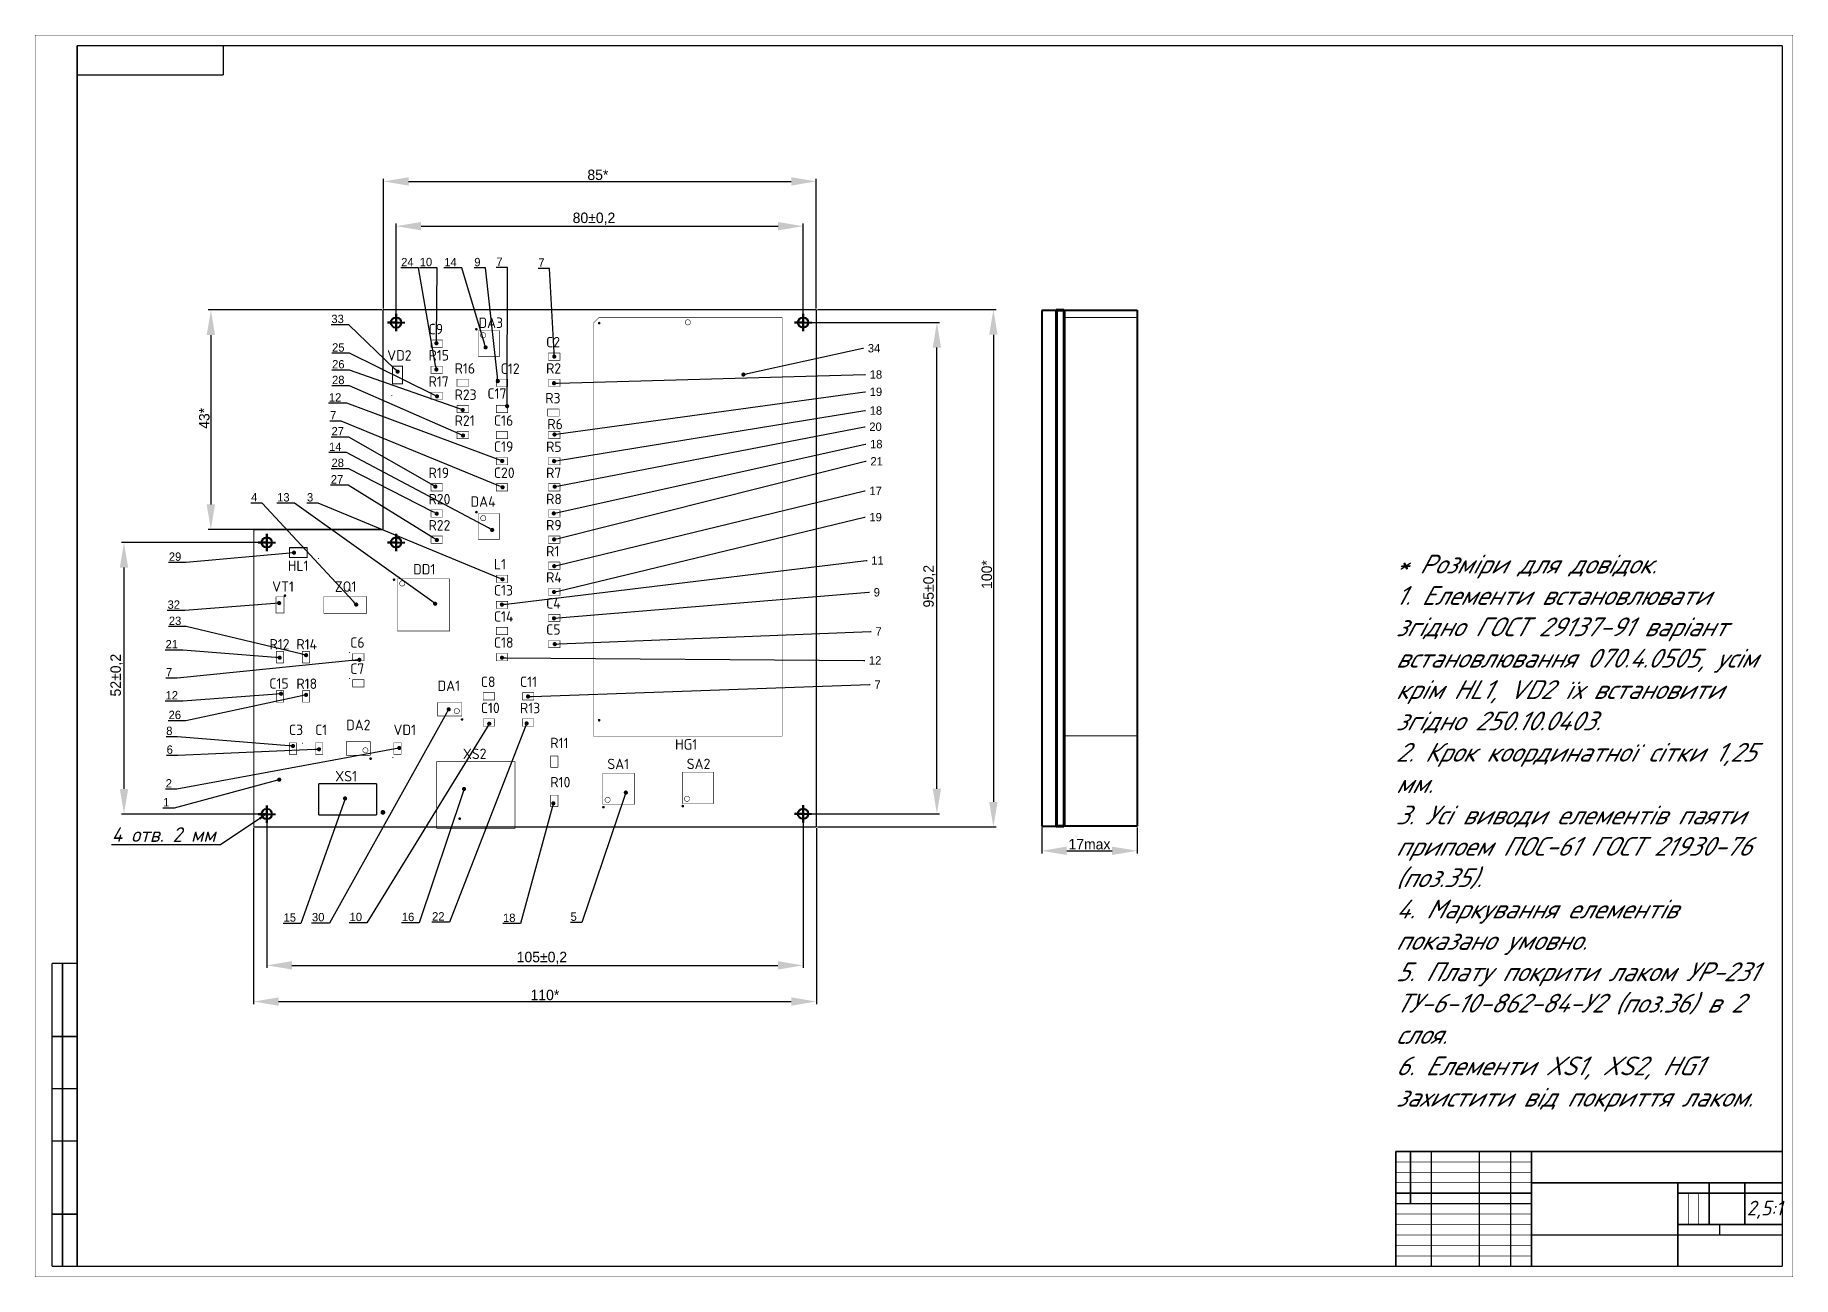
# Model space of a CAD drawing. Header units: millimetres. Extents: x 0 to 841, y 0 to 594.
import ezdxf
from ezdxf import colors
from ezdxf.entities.mleader import LeaderData, LeaderLine
from ezdxf.math import Vec2, Vec3

# ---------------------------------------------------------------- set-up
doc = ezdxf.new("R2010")
doc.units = ezdxf.units.MM
doc.layers.get('0').update_dxf_attribs({"lineweight": 50})
for name, color, linetype in [('Mechanical13', 56, 'Continuous'), ('Sheet', 255, 'Continuous'), ('маркировка', 38, 'Continuous')]:
    doc.layers.add(name, color=color, linetype=linetype)
doc.layers.add('Отверстия', color=7, linetype='Continuous', lineweight=30)
doc.layers.add('Позиции', color=131, linetype='Continuous', lineweight=40)
doc.styles.add('Gost', font='GOST type B.ttf', dxfattribs={"oblique": 15, "height": 6})
doc.dimstyles.new('ISO-25', dxfattribs={"dimtxt": 2.5, "dimasz": 2.5, "dimexe": 1.25, "dimexo": 0.625, "dimtad": 1, "dimtxsty": 'Standard', "dimcen": 2.5, "dimadec": 0, "dimazin": 0, "dimtfac": 1, "dimtmove": 0, "dimatfit": 3, "dimfxl": 1, "dimarcsym": 0})

msp = doc.modelspace()

# ---------------------------------------------------------------- texts
at = {"lineweight": 40, "insert": (650.967, 345.471), "char_height": 9, "attachment_point": 1, "style": 'Gost'}
msp.add_mtext_dynamic_manual_height_columns('{\\fGOST type B|b0|i1|c204|p34;* Розміри для довідок.\\P1. Елементи встановлювати згідно ГОСТ 29137-91 варіант встановлювання 070.4.0505, усім крім HL1, VD2 їх встановити згідно 250.10.0403.\\P2. Крок координатної сітки 1,25 мм.\\P3. Усі виводи елементів паяти припоем ПОС-61 ГОСТ 21930-76 (поз.35).\\P4. Маркування елементів показано умовно.\\P5. Плату покрити лаком УР-231 ТУ-6-10-862-84-У2 (поз.36) в 2 слоя.\\P6. Елементи XS1, XS2, HG1 захистити від покриття лаком.\\P }', width=177.75188, gutter_width=12.5, heights=[0], dxfattribs=at)
at = {"layer": 'маркировка', "lineweight": 40, "style": 'Gost'}
for s, p in [('C9', (188.184, 450.944)), ('DA3', (212.089, 453.967)), ('C2', (244.434, 444.694)), ('VD2', (168.392, 438.344)), ('R15', (188.184, 438.38)), ('R17', (188.184, 425.88)), ('R16', (200.684, 432.13)), ('C12', (222.712, 432.001)), ('R2', (244.434, 432.13)), ('R23', (200.644, 419.544)), ('C17', (216.348, 420.079)), ('R3', (244.051, 417.898)), ('R21', (200.684, 407.13)), ('C16', (219.434, 407.194)), ('R6', (245.046, 405.5)), ('C19', (219.434, 394.694)), ('R5', (244.434, 394.63)), ('R19', (188.184, 382.13)), ('C20', (219.434, 382.194)), ('R7', (244.434, 382.13)), ('R20', (188.188, 369.571)), ('DA4', (208.294, 368.397)), ('R8', (244.434, 369.63)), ('R22', (188.171, 357.061)), ('R9', (244.434, 357.13)), ('R1', (244.434, 344.63)), ('HL1', (120.839, 337.717)), ('DD1', (180.827, 336.016)), ('L1', (219.434, 338.444)), ('R4', (244.434, 332.13)), ('VT1', (113.339, 327.717)), ('ZQ1', (143.339, 327.717)), ('C13', (219.434, 325.944)), ('C4', (244.434, 319.694)), ('C14', (219.434, 313.444)), ('C5', (244.434, 307.194)), ('R12', (112.086, 300.14)), ('R14', (124.955, 300.14)), ('C6', (150.684, 300.944)), ('C18', (219.434, 300.944)), ('C15', (112.02, 281.391)), ('R18', (124.962, 281.261)), ('C7', (150.684, 288.444)), ('C8', (213.184, 282.194)), ('C11', (231.934, 282.194)), ('DA1', (192.525, 280.288)), ('C10', (213.184, 269.694)), ('R13', (231.934, 269.63)), ('C3', (121.396, 259.206)), ('C1', (133.905, 259.206)), ('DA2', (148.764, 261.529)), ('VD1', (171.397, 259.206)), ('XS2', (204.589, 247.717)), ('R11', (246.466, 252.91)), ('HG1', (306.15, 252.238)), ('SA1', (273.748, 242.863)), ('SA2', (311.721, 242.9)), ('XS1', (143.544, 237.011)), ('R10', (246.466, 234.16))]:
    msp.add_text(s, height=5, dxfattribs=at).set_placement(p)
at = {"layer": 'Позиции', "lineweight": 90, "insert": (818.973, 36.392), "char_height": 7, "attachment_point": 1, "style": 'Gost'}
msp.add_mtext_dynamic_manual_height_columns('2,5:1', width=17.8558, gutter_width=12.5, heights=[0], dxfattribs=at)

# ---------------------------------------------------------------- blocks, each defined once
blk = doc.blocks.new('*D41')
at = {"color": 0, "lineweight": -2, "transparency": 16777216}
for p, q in [((172.65, 457.15), (172.65, 503.91)), ((184.65, 502.66), (355.42, 502.66)), ((367.42, 457.19), (367.42, 503.91))]:
    blk.add_line(p, q, dxfattribs=at)
at = {"color": 0, "lineweight": 90, "transparency": 16777216}
for points in [[(184.65, 504.66), (184.65, 500.66), (172.65, 502.66)], [(355.42, 504.66), (355.42, 500.66), (367.42, 502.66)]]:
    blk.add_solid(points, dxfattribs=at)
at = {"layer": 'Defpoints', "color": 0, "lineweight": 90, "transparency": 16777216}
for p in [(367.42, 502.66), (172.65, 456.53), (367.42, 456.57)]:
    blk.add_point(p, dxfattribs=at)
at = {"color": 0, "lineweight": 40, "transparency": 16777216, "insert": (267.35, 506.2), "char_height": 2.5, "attachment_point": 5}
blk.add_mtext('{\\H2x;80%%P0,2}', dxfattribs=at)
blk = doc.blocks.new('*D42')
at = {"color": 0, "lineweight": -2, "transparency": 16777216}
for p, q in [((166.62, 463.34), (166.62, 525.33)), ((178.62, 524.08), (361.74, 524.08)), ((373.74, 463.34), (373.74, 525.33))]:
    blk.add_line(p, q, dxfattribs=at)
at = {"color": 0, "lineweight": 90, "transparency": 16777216}
for points in [[(178.62, 526.08), (178.62, 522.08), (166.62, 524.08)], [(361.74, 526.08), (361.74, 522.08), (373.74, 524.08)]]:
    blk.add_solid(points, dxfattribs=at)
at = {"layer": 'Defpoints', "color": 0, "lineweight": 90, "transparency": 16777216}
for p in [(373.74, 524.08), (166.62, 462.72), (373.74, 462.72)]:
    blk.add_point(p, dxfattribs=at)
at = {"color": 0, "lineweight": 40, "transparency": 16777216, "insert": (269.22, 527.2), "char_height": 2.5, "attachment_point": 5}
blk.add_mtext('{\\H2x;85*}', dxfattribs=at)
blk = doc.blocks.new('*D43')
at = {"color": 0, "lineweight": -2, "transparency": 16777216}
for p, q in [((368.04, 456.57), (432.68, 456.57)), ((431.43, 233.54), (431.43, 444.57)), ((368, 221.54), (432.68, 221.54))]:
    blk.add_line(p, q, dxfattribs=at)
at = {"color": 0, "lineweight": 90, "transparency": 16777216}
for points in [[(429.43, 444.57), (433.43, 444.57), (431.43, 456.57)], [(429.43, 233.54), (433.43, 233.54), (431.43, 221.54)]]:
    blk.add_solid(points, dxfattribs=at)
at = {"layer": 'Defpoints', "color": 0, "lineweight": 90, "transparency": 16777216}
for p in [(367.42, 456.57), (431.43, 456.57), (367.38, 221.54)]:
    blk.add_point(p, dxfattribs=at)
at = {"color": 0, "lineweight": 40, "transparency": 16777216, "insert": (427.89, 330.4), "char_height": 2.5, "attachment_point": 5, "rotation": 90}
blk.add_mtext('{\\H2x;95%%P0,2}', dxfattribs=at)
blk = doc.blocks.new('*D44')
at = {"color": 0, "lineweight": -2, "transparency": 16777216}
for p, q in [((374.36, 462.72), (459.72, 462.72)), ((458.47, 450.72), (458.47, 227.22)), ((374.38, 215.22), (459.72, 215.22))]:
    blk.add_line(p, q, dxfattribs=at)
at = {"color": 0, "lineweight": 90, "transparency": 16777216}
for points in [[(456.47, 450.72), (460.47, 450.72), (458.47, 462.72)], [(456.47, 227.22), (460.47, 227.22), (458.47, 215.22)]]:
    blk.add_solid(points, dxfattribs=at)
at = {"layer": 'Defpoints', "color": 0, "lineweight": 90, "transparency": 16777216}
for p in [(373.74, 462.72), (373.76, 215.22), (458.47, 215.22)]:
    blk.add_point(p, dxfattribs=at)
at = {"color": 0, "lineweight": 40, "transparency": 16777216, "insert": (455.34, 335.99), "char_height": 2.5, "attachment_point": 5, "rotation": 90}
blk.add_mtext('{\\H2x;100*}', dxfattribs=at)
blk = doc.blocks.new('*D38')
at = {"color": 0, "lineweight": -2, "transparency": 16777216}
for p, q in [((165.84, 462.56), (82.78, 462.56)), ((84.03, 450.56), (84.03, 369.53)), ((165.84, 357.53), (82.78, 357.53))]:
    blk.add_line(p, q, dxfattribs=at)
at = {"color": 0, "lineweight": 90, "transparency": 16777216}
for points in [[(82.03, 450.56), (86.03, 450.56), (84.03, 462.56)], [(82.03, 369.53), (86.03, 369.53), (84.03, 357.53)]]:
    blk.add_solid(points, dxfattribs=at)
at = {"layer": 'Defpoints', "color": 0, "lineweight": 90, "transparency": 16777216}
for p in [(166.47, 462.56), (84.03, 357.53), (166.47, 357.53)]:
    blk.add_point(p, dxfattribs=at)
at = {"color": 0, "lineweight": 40, "transparency": 16777216, "insert": (80.91, 410.73), "char_height": 2.5, "attachment_point": 5, "rotation": 90}
blk.add_mtext('{\\H2x;43*}', dxfattribs=at)
blk = doc.blocks.new('*D39')
at = {"color": 0, "lineweight": -2, "transparency": 16777216}
for p, q in [((110.15, 351.34), (41.21, 351.34)), ((42.46, 339.34), (42.46, 233.4)), ((110.15, 221.4), (41.21, 221.4))]:
    blk.add_line(p, q, dxfattribs=at)
at = {"color": 0, "lineweight": 90, "transparency": 16777216}
for points in [[(40.46, 339.34), (44.46, 339.34), (42.46, 351.34)], [(40.46, 233.4), (44.46, 233.4), (42.46, 221.4)]]:
    blk.add_solid(points, dxfattribs=at)
at = {"layer": 'Defpoints', "color": 0, "lineweight": 90, "transparency": 16777216}
for p in [(110.78, 351.34), (42.46, 221.4), (110.78, 221.4)]:
    blk.add_point(p, dxfattribs=at)
at = {"color": 0, "lineweight": 40, "transparency": 16777216, "insert": (38.92, 287.86), "char_height": 2.5, "attachment_point": 5, "rotation": 90}
blk.add_mtext('{\\H2x;52%%P0,2}', dxfattribs=at)
blk = doc.blocks.new('*D40')
at = {"color": 0, "lineweight": -2, "transparency": 16777216}
for p, q in [((104.43, 214.59), (104.43, 130.44)), ((373.76, 214.59), (373.76, 130.44)), ((116.43, 131.69), (361.76, 131.69))]:
    blk.add_line(p, q, dxfattribs=at)
at = {"color": 0, "lineweight": 90, "transparency": 16777216}
for points in [[(116.43, 133.69), (116.43, 129.69), (104.43, 131.69)], [(361.76, 133.69), (361.76, 129.69), (373.76, 131.69)]]:
    blk.add_solid(points, dxfattribs=at)
at = {"layer": 'Defpoints', "color": 0, "lineweight": 90, "transparency": 16777216}
for p in [(104.43, 215.22), (373.76, 215.22), (373.76, 131.69)]:
    blk.add_point(p, dxfattribs=at)
at = {"color": 0, "lineweight": 40, "transparency": 16777216, "insert": (243.87, 134.81), "char_height": 2.5, "attachment_point": 5}
blk.add_mtext('{\\H2x;110*}', dxfattribs=at)
blk = doc.blocks.new('*D47')
at = {"color": 0, "lineweight": -2, "transparency": 16777216}
for p, q in [((110.78, 220.78), (110.78, 147.76)), ((367.38, 220.91), (367.38, 147.76)), ((122.78, 149.01), (355.38, 149.01))]:
    blk.add_line(p, q, dxfattribs=at)
at = {"color": 0, "lineweight": 90, "transparency": 16777216}
for points in [[(122.78, 151.01), (122.78, 147.01), (110.78, 149.01)], [(355.38, 151.01), (355.38, 147.01), (367.38, 149.01)]]:
    blk.add_solid(points, dxfattribs=at)
at = {"layer": 'Defpoints', "color": 0, "lineweight": 90, "transparency": 16777216}
for p in [(110.78, 221.4), (367.38, 221.54), (367.38, 149.01)]:
    blk.add_point(p, dxfattribs=at)
at = {"color": 0, "lineweight": 40, "transparency": 16777216, "insert": (242.43, 152.55), "char_height": 2.5, "attachment_point": 5}
blk.add_mtext('{\\H2x;105%%P0,2}', dxfattribs=at)
blk = doc.blocks.new('_Dot')
at = {"color": 0, "linetype": 'ByBlock', "lineweight": -2}
blk.add_line((-0.5, 0), (-1, 0), dxfattribs=at)
at = {"color": 0, "linetype": 'ByBlock', "lineweight": 90, "const_width": 0.5}
blk.add_lwpolyline([(-0.25, 0, 1), (0.25, 0, 1)], format="xyb", close=True, dxfattribs=at)
blk = doc.blocks.new('*D48')
at = {"color": 0, "lineweight": -2, "transparency": 16777216}
for p, q in [((481.59, 214.99), (481.59, 202.58)), ((527.25, 214.99), (527.25, 202.58)), ((493.59, 203.83), (515.25, 203.83))]:
    blk.add_line(p, q, dxfattribs=at)
at = {"color": 0, "lineweight": 90, "transparency": 16777216}
for points in [[(493.59, 205.83), (493.59, 201.83), (481.59, 203.83)], [(515.25, 205.83), (515.25, 201.83), (527.25, 203.83)]]:
    blk.add_solid(points, dxfattribs=at)
at = {"layer": 'Defpoints', "color": 0, "lineweight": 90, "transparency": 16777216}
for p in [(481.59, 215.62), (527.25, 215.62), (527.25, 203.83)]:
    blk.add_point(p, dxfattribs=at)
at = {"color": 0, "lineweight": 40, "transparency": 16777216, "insert": (504.42, 206.96), "char_height": 2.5, "attachment_point": 5}
blk.add_mtext('{\\H2x;17max}', dxfattribs=at)

# ---------------------------------------------------------------- dimensions: what is measured, and where the dimension line sits
at = {"lineweight": 40}
for base, p1, p2, text, picture, middle in [((373.738, 524.079), (166.623, 462.717), (373.738, 462.717), '{\\H2x;85*}', '*D42', (269.217, 524.079)), ((367.42, 502.662), (172.653, 456.529), (367.42, 456.568), '{\\H2x;80%%P0,2}', '*D41', (267.352, 502.662)), ((367.376, 149.011), (110.778, 221.404), (367.376, 221.538), '{\\H2x;105%%P0,2}', '*D47', (242.428, 149.011)), ((373.758, 131.688), (104.433, 215.217), (373.758, 215.217), '{\\H2x;110*}', '*D40', (243.873, 131.688))]:
    dim = msp.add_linear_dim(base=base, p1=p1, p2=p2, text=text, dimstyle='ISO-25', override={"dimasz": 12}, dxfattribs=at)
    dim.commit()
    dim.dimension.update_dxf_attribs({"geometry": picture, "text_midpoint": middle, "dimtype": 160})
for base, p1, p2, text, picture, middle in [((458.469, 215.217), (373.738, 462.717), (373.758, 215.217), '{\\H2x;100*}', '*D44', (458.469, 335.985)), ((84.035, 357.529), (166.466, 462.56), (166.466, 357.529), '{\\H2x;43*}', '*D38', (84.035, 410.732)), ((431.433, 456.568), (367.376, 221.538), (367.42, 456.568), '{\\H2x;95%%P0,2}', '*D43', (431.433, 330.398)), ((42.457, 221.404), (110.778, 351.342), (110.778, 221.404), '{\\H2x;52%%P0,2}', '*D39', (42.457, 287.858))]:
    dim = msp.add_linear_dim(base=base, p1=p1, p2=p2, angle=90, text=text, dimstyle='ISO-25', override={"dimasz": 12}, dxfattribs=at)
    dim.commit()
    dim.dimension.update_dxf_attribs({"geometry": picture, "text_midpoint": middle, "dimtype": 160})
dim = msp.add_linear_dim(base=(527.249, 203.834), p1=(481.588, 215.615), p2=(527.249, 215.615), text='{\\H2x;17max}', dimstyle='ISO-25', override={"dimasz": 12}, dxfattribs=at)
dim.commit()
dim.dimension.update_dxf_attribs({"geometry": '*D48', "text_midpoint": (504.419, 206.959)})

# ---------------------------------------------------------------- linework, layer by layer
at = {"lineweight": 40}
for p, q in [((488.588, 462.305), (481.588, 462.305)), ((481.588, 462.305), (481.588, 289.284)), ((492.249, 462.463), (527.249, 462.463)), ((527.249, 462.463), (527.249, 215.615)), ((481.588, 289.284), (481.588, 215.615)), ((481.588, 215.615), (488.588, 215.615)), ((527.249, 215.615), (492.301, 215.615))]:
    msp.add_line(p, q, dxfattribs=at)
at = {"layer": 'Mechanical13', "lineweight": 40}
for points, const_width in [([(267.139, 456.409), (269.639, 458.909)], 0.25), ([(267.139, 258.659), (267.139, 456.409)], 0.25), ([(269.639, 458.909), (357.389, 458.909)], 0.25), ([(357.389, 258.659), (357.389, 458.909)], 0.25), ([(189.339, 448.217), (194.839, 448.217)], 0.25), ([(189.339, 444.717), (189.339, 448.217)], 0.25), ([(194.839, 444.717), (194.839, 448.217)], 0.25), ([(212.089, 452.717), (222.089, 452.717)], 0.25), ([(212.089, 440.217), (212.089, 452.717)], 0.25), ([(222.089, 440.217), (222.089, 452.717)], 0.25), ([(189.339, 444.717), (194.839, 444.717)], 0.25), ([(212.089, 440.217), (222.089, 440.217)], 0.25), ([(245.589, 441.967), (251.089, 441.967)], 0.25), ([(245.589, 438.467), (245.589, 441.967)], 0.25), ([(245.589, 438.467), (251.089, 438.467)], 0.25), ([(251.089, 438.467), (251.089, 441.967)], 0.25), ([(189.339, 432.217), (189.339, 435.717)], 0.25), ([(189.339, 435.717), (194.839, 435.717)], 0.25), ([(189.339, 432.217), (194.839, 432.217)], 0.25), ([(194.839, 432.217), (194.839, 435.717)], 0.25), ([(201.839, 425.967), (201.839, 429.467)], 0.25), ([(201.839, 429.467), (207.339, 429.467)], 0.25), ([(207.339, 425.967), (207.339, 429.467)], 0.25), ([(220.589, 429.467), (226.089, 429.467)], 0.25), ([(220.589, 425.967), (220.589, 429.467)], 0.25), ([(226.089, 425.967), (226.089, 429.467)], 0.25), ([(245.589, 425.967), (245.589, 429.467)], 0.25), ([(245.589, 429.467), (251.089, 429.467)], 0.25), ([(251.089, 425.967), (251.089, 429.467)], 0.25), ([(189.339, 419.717), (189.339, 423.217)], 0.25), ([(189.339, 423.217), (194.839, 423.217)], 0.25), ([(194.839, 419.717), (194.839, 423.217)], 0.25), ([(201.839, 425.967), (207.339, 425.967)], 0.25), ([(220.589, 425.967), (226.089, 425.967)], 0.25), ([(245.589, 425.967), (251.089, 425.967)], 0.25), ([(189.339, 419.717), (194.839, 419.717)], 0.25), ([(201.839, 413.467), (201.839, 416.967)], 0.25), ([(201.839, 416.967), (207.339, 416.967)], 0.25), ([(201.839, 413.467), (207.339, 413.467)], 0.25), ([(207.339, 413.467), (207.339, 416.967)], 0.25), ([(220.589, 416.967), (226.089, 416.967)], 0.25), ([(220.589, 413.467), (220.589, 416.967)], 0.25), ([(220.589, 413.467), (226.089, 413.467)], 0.25), ([(226.089, 413.467), (226.089, 416.967)], 0.25), ([(245.207, 411.734), (245.207, 415.234)], 0.25), ([(245.207, 415.234), (250.707, 415.234)], 0.25), ([(250.707, 411.734), (250.707, 415.234)], 0.25), ([(201.839, 400.967), (201.839, 404.467)], 0.25), ([(201.839, 404.467), (207.339, 404.467)], 0.25), ([(207.339, 400.967), (207.339, 404.467)], 0.25), ([(220.589, 404.467), (226.089, 404.467)], 0.25), ([(220.589, 400.967), (220.589, 404.467)], 0.25), ([(226.089, 400.967), (226.089, 404.467)], 0.25), ([(245.207, 411.734), (250.707, 411.734)], 0.25), ([(245.589, 400.967), (245.589, 404.467)], 0.25), ([(245.589, 404.467), (251.089, 404.467)], 0.25), ([(251.089, 400.967), (251.089, 404.467)], 0.25), ([(201.839, 400.967), (207.339, 400.967)], 0.25), ([(220.589, 400.967), (226.089, 400.967)], 0.25), ([(245.589, 400.967), (251.089, 400.967)], 0.25), ([(220.589, 391.967), (226.089, 391.967)], 0.25), ([(220.589, 388.467), (220.589, 391.967)], 0.25), ([(220.589, 388.467), (226.089, 388.467)], 0.25), ([(226.089, 388.467), (226.089, 391.967)], 0.25), ([(245.589, 388.467), (245.589, 391.967)], 0.25), ([(245.589, 391.967), (251.089, 391.967)], 0.25), ([(245.589, 388.467), (251.089, 388.467)], 0.25), ([(251.089, 388.467), (251.089, 391.967)], 0.25), ([(189.339, 375.967), (189.339, 379.467)], 0.25), ([(189.339, 379.467), (194.839, 379.467)], 0.25), ([(194.839, 375.967), (194.839, 379.467)], 0.25), ([(220.589, 379.467), (226.089, 379.467)], 0.25), ([(220.589, 375.967), (220.589, 379.467)], 0.25), ([(226.089, 375.967), (226.089, 379.467)], 0.25), ([(245.589, 375.967), (245.589, 379.467)], 0.25), ([(245.589, 379.467), (251.089, 379.467)], 0.25), ([(251.089, 375.967), (251.089, 379.467)], 0.25), ([(189.339, 375.967), (194.839, 375.967)], 0.25), ([(220.589, 375.967), (226.089, 375.967)], 0.25), ([(245.589, 375.967), (251.089, 375.967)], 0.25), ([(189.339, 363.467), (189.339, 366.967)], 0.25), ([(189.339, 366.967), (194.839, 366.967)], 0.25), ([(189.339, 363.467), (194.839, 363.467)], 0.25), ([(194.839, 363.467), (194.839, 366.967)], 0.25), ([(212.089, 365.217), (222.089, 365.217)], 0.25), ([(212.089, 352.717), (212.089, 365.217)], 0.25), ([(222.089, 352.717), (222.089, 365.217)], 0.25), ([(245.589, 363.467), (245.589, 366.967)], 0.25), ([(245.589, 366.967), (251.089, 366.967)], 0.25), ([(245.589, 363.467), (251.089, 363.467)], 0.25), ([(251.089, 363.467), (251.089, 366.967)], 0.25), ([(189.339, 350.967), (189.339, 354.467)], 0.25), ([(189.339, 354.467), (194.839, 354.467)], 0.25), ([(194.839, 350.967), (194.839, 354.467)], 0.25), ([(245.589, 350.967), (245.589, 354.467)], 0.25), ([(245.589, 354.467), (251.089, 354.467)], 0.25), ([(251.089, 350.967), (251.089, 354.467)], 0.25), ([(189.339, 350.967), (194.839, 350.967)], 0.25), ([(212.089, 352.717), (222.089, 352.717)], 0.25), ([(245.589, 350.967), (251.089, 350.967)], 0.25), ([(245.589, 338.467), (245.589, 341.967)], 0.25), ([(245.589, 341.967), (251.089, 341.967)], 0.25), ([(245.589, 338.467), (251.089, 338.467)], 0.25), ([(251.089, 338.467), (251.089, 341.967)], 0.25), ([(173.339, 308.967), (173.339, 333.967)], 0.25), ([(173.339, 333.967), (198.339, 333.967)], 0.25), ([(198.339, 308.967), (198.339, 333.967)], 0.25), ([(220.589, 335.717), (226.089, 335.717)], 0.25), ([(220.589, 332.217), (220.589, 335.717)], 0.25), ([(220.589, 332.217), (226.089, 332.217)], 0.25), ([(226.089, 332.217), (226.089, 335.717)], 0.25), ([(245.589, 325.967), (245.589, 329.467)], 0.25), ([(245.589, 329.467), (251.089, 329.467)], 0.25), ([(251.089, 325.967), (251.089, 329.467)], 0.25), ([(115.152, 317.592), (115.152, 325.342)], 0.25), ([(115.152, 325.342), (119.027, 325.342)], 0.25), ([(119.027, 317.592), (119.027, 325.342)], 0.25), ([(138.089, 317.467), (138.089, 325.467)], 0.25), ([(138.089, 325.467), (158.589, 325.467)], 0.25), ([(158.589, 317.467), (158.589, 325.467)], 0.25), ([(220.589, 323.217), (226.089, 323.217)], 0.25), ([(220.589, 319.717), (220.589, 323.217)], 0.25), ([(220.589, 319.717), (226.089, 319.717)], 0.25), ([(226.089, 319.717), (226.089, 323.217)], 0.25), ([(245.589, 325.967), (251.089, 325.967)], 0.25), ([(115.152, 317.592), (119.027, 317.592)], 0.25), ([(138.089, 317.467), (158.589, 317.467)], 0.25), ([(245.589, 316.967), (251.089, 316.967)], 0.25), ([(245.589, 313.467), (245.589, 316.967)], 0.25), ([(245.589, 313.467), (251.089, 313.467)], 0.25), ([(251.089, 313.467), (251.089, 316.967)], 0.25), ([(173.339, 308.967), (198.339, 308.967)], 0.25), ([(220.589, 310.717), (226.089, 310.717)], 0.25), ([(220.589, 307.217), (220.589, 310.717)], 0.25), ([(220.589, 307.217), (226.089, 307.217)], 0.25), ([(226.089, 307.217), (226.089, 310.717)], 0.25), ([(245.589, 304.467), (251.089, 304.467)], 0.25), ([(245.589, 300.967), (245.589, 304.467)], 0.25), ([(251.089, 300.967), (251.089, 304.467)], 0.25), ([(115.339, 299.217), (118.839, 299.217)], 0.25), ([(115.339, 293.717), (115.339, 299.217)], 0.25), ([(118.839, 293.717), (118.839, 299.217)], 0.25), ([(127.839, 299.217), (131.339, 299.217)], 0.25), ([(127.839, 293.717), (127.839, 299.217)], 0.25), ([(131.339, 293.717), (131.339, 299.217)], 0.25), ([(151.839, 298.217), (157.339, 298.217)], 0.25), ([(151.839, 294.717), (151.839, 298.217)], 0.25), ([(151.839, 294.717), (157.339, 294.717)], 0.25), ([(157.339, 294.717), (157.339, 298.217)], 0.25), ([(220.589, 298.217), (226.089, 298.217)], 0.25), ([(220.589, 294.717), (220.589, 298.217)], 0.25), ([(220.589, 294.717), (226.089, 294.717)], 0.25), ([(226.089, 294.717), (226.089, 298.217)], 0.25), ([(245.589, 300.967), (251.089, 300.967)], 0.25), ([(115.339, 293.717), (118.839, 293.717)], 0.25), ([(127.839, 293.717), (131.339, 293.717)], 0.25), ([(115.339, 274.967), (115.339, 280.467)], 0.25), ([(115.339, 280.467), (118.839, 280.467)], 0.25), ([(118.839, 274.967), (118.839, 280.467)], 0.25), ([(127.839, 280.467), (131.339, 280.467)], 0.25), ([(127.839, 274.967), (127.839, 280.467)], 0.25), ([(131.339, 274.967), (131.339, 280.467)], 0.25), ([(151.839, 285.717), (157.339, 285.717)], 0.25), ([(151.839, 282.217), (151.839, 285.717)], 0.25), ([(151.839, 282.217), (157.339, 282.217)], 0.25), ([(157.339, 282.217), (157.339, 285.717)], 0.25), ([(214.339, 279.467), (219.839, 279.467)], 0.25), ([(214.339, 275.967), (214.339, 279.467)], 0.25), ([(219.839, 275.967), (219.839, 279.467)], 0.25), ([(233.089, 279.467), (238.589, 279.467)], 0.25), ([(233.089, 275.967), (233.089, 279.467)], 0.25), ([(238.589, 275.967), (238.589, 279.467)], 0.25), ([(115.339, 274.967), (118.839, 274.967)], 0.25), ([(127.839, 274.967), (131.339, 274.967)], 0.25), ([(192.589, 274.773), (204.089, 274.773)], 0.25), ([(192.589, 268.273), (192.589, 274.773)], 0.25), ([(204.089, 268.273), (204.089, 274.773)], 0.25), ([(214.339, 275.967), (219.839, 275.967)], 0.25), ([(233.089, 275.967), (238.589, 275.967)], 0.25), ([(192.589, 268.273), (204.089, 268.273)], 0.25), ([(214.339, 266.967), (219.839, 266.967)], 0.25), ([(214.339, 263.467), (214.339, 266.967)], 0.25), ([(214.339, 263.467), (219.839, 263.467)], 0.25), ([(219.839, 263.467), (219.839, 266.967)], 0.25), ([(233.089, 263.467), (233.089, 266.967)], 0.25), ([(233.089, 266.967), (238.589, 266.967)], 0.25), ([(233.089, 263.467), (238.589, 263.467)], 0.25), ([(238.589, 263.467), (238.589, 266.967)], 0.25), ([(121.589, 249.967), (121.589, 255.467)], 0.25), ([(121.589, 255.467), (125.089, 255.467)], 0.25), ([(125.089, 249.967), (125.089, 255.467)], 0.25), ([(134.089, 249.967), (134.089, 255.467)], 0.25), ([(134.089, 255.467), (137.589, 255.467)], 0.25), ([(137.589, 249.967), (137.589, 255.467)], 0.25), ([(148.839, 256.023), (160.339, 256.023)], 0.25), ([(148.839, 249.523), (148.839, 256.023)], 0.25), ([(160.339, 249.523), (160.339, 256.023)], 0.25), ([(171.589, 249.967), (171.589, 255.467)], 0.25), ([(171.589, 255.467), (175.089, 255.467)], 0.25), ([(175.089, 249.967), (175.089, 255.467)], 0.25), ([(267.139, 258.659), (357.389, 258.659)], 0.25), ([(121.589, 249.967), (125.089, 249.967)], 0.25), ([(134.089, 249.967), (137.589, 249.967)], 0.25), ([(148.839, 249.523), (160.339, 249.523)], 0.25), ([(171.589, 249.967), (175.089, 249.967)], 0.25), ([(192.089, 214.529), (192.089, 246.467)], 0.25), ([(192.089, 246.467), (229.589, 246.467)], 0.25), ([(229.589, 214.529), (229.589, 246.467)], 0.25), ([(246.589, 249.217), (250.089, 249.217)], 0.25), ([(246.589, 243.717), (246.589, 249.217)], 0.25), ([(250.089, 243.717), (250.089, 249.217)], 0.25), ([(135.687, 220.889), (135.687, 235.889)], 0.635), ([(155.687, 235.889), (135.687, 235.889)], 0.635), ([(163.337, 235.889), (155.687, 235.889)], 0.635), ([(163.337, 220.889), (163.337, 235.889)], 0.635), ([(246.589, 243.717), (250.089, 243.717)], 0.25), ([(271.617, 240.952), (286.617, 240.952)], 0.25), ([(271.617, 225.952), (271.617, 240.952)], 0.25), ([(286.617, 225.952), (286.617, 240.952)], 0.25), ([(309.589, 241.467), (324.589, 241.467)], 0.25), ([(309.589, 226.467), (309.589, 241.467)], 0.25), ([(324.589, 226.467), (324.589, 241.467)], 0.25), ([(246.589, 230.467), (250.089, 230.467)], 0.25), ([(246.589, 224.967), (246.589, 230.467)], 0.25), ([(250.089, 224.967), (250.089, 230.467)], 0.25), ([(163.337, 220.889), (135.687, 220.889)], 0.635), ([(246.589, 224.967), (250.089, 224.967)], 0.25), ([(271.617, 225.952), (286.617, 225.952)], 0.25), ([(309.589, 226.467), (324.589, 226.467)], 0.25), ([(192.089, 214.529), (229.589, 214.529)], 0.25)]:
    msp.add_lwpolyline(points, dxfattribs=dict(at, const_width=const_width))
for points, const_width in [([(267.077, 456.409, 1), (267.202, 456.409, 1)], 0.125), ([(267.077, 456.409, 1), (267.202, 456.409, 1)], 0.125), ([(269.577, 458.909, 1), (269.702, 458.909, 1)], 0.125), ([(269.577, 458.909, 1), (269.702, 458.909, 1)], 0.125), ([(313.514, 456.659, 1), (311.014, 456.659, 1)], 0.25), ([(310.952, 456.659, 1), (311.077, 456.659, 1)], 0.125), ([(313.452, 456.659, 1), (313.577, 456.659, 1)], 0.125), ([(357.327, 458.909, 1), (357.452, 458.909, 1)], 0.125), ([(357.327, 458.909, 1), (357.452, 458.909, 1)], 0.125), ([(189.277, 448.217, 1), (189.402, 448.217, 1)], 0.125), ([(189.277, 448.217, 1), (189.402, 448.217, 1)], 0.125), ([(194.777, 448.217, 1), (194.902, 448.217, 1)], 0.125), ([(194.777, 448.217, 1), (194.902, 448.217, 1)], 0.125), ([(212.027, 452.717, 1), (212.152, 452.717, 1)], 0.125), ([(212.027, 452.717, 1), (212.152, 452.717, 1)], 0.125), ([(215.589, 450.467, 1), (213.089, 450.467, 1)], 0.25), ([(213.027, 450.467, 1), (213.152, 450.467, 1)], 0.125), ([(215.527, 450.467, 1), (215.652, 450.467, 1)], 0.125), ([(222.027, 452.717, 1), (222.152, 452.717, 1)], 0.125), ([(222.027, 452.717, 1), (222.152, 452.717, 1)], 0.125), ([(189.277, 444.717, 1), (189.402, 444.717, 1)], 0.125), ([(189.277, 444.717, 1), (189.402, 444.717, 1)], 0.125), ([(194.777, 444.717, 1), (194.902, 444.717, 1)], 0.125), ([(194.777, 444.717, 1), (194.902, 444.717, 1)], 0.125), ([(212.027, 440.217, 1), (212.152, 440.217, 1)], 0.125), ([(212.027, 440.217, 1), (212.152, 440.217, 1)], 0.125), ([(222.027, 440.217, 1), (222.152, 440.217, 1)], 0.125), ([(222.027, 440.217, 1), (222.152, 440.217, 1)], 0.125), ([(245.527, 441.967, 1), (245.652, 441.967, 1)], 0.125), ([(245.527, 441.967, 1), (245.652, 441.967, 1)], 0.125), ([(245.527, 438.467, 1), (245.652, 438.467, 1)], 0.125), ([(245.527, 438.467, 1), (245.652, 438.467, 1)], 0.125), ([(251.027, 441.967, 1), (251.152, 441.967, 1)], 0.125), ([(251.027, 441.967, 1), (251.152, 441.967, 1)], 0.125), ([(251.027, 438.467, 1), (251.152, 438.467, 1)], 0.125), ([(251.027, 438.467, 1), (251.152, 438.467, 1)], 0.125), ([(189.277, 435.717, 1), (189.402, 435.717, 1)], 0.125), ([(189.277, 435.717, 1), (189.402, 435.717, 1)], 0.125), ([(189.277, 432.217, 1), (189.402, 432.217, 1)], 0.125), ([(189.277, 432.217, 1), (189.402, 432.217, 1)], 0.125), ([(194.777, 435.717, 1), (194.902, 435.717, 1)], 0.125), ([(194.777, 435.717, 1), (194.902, 435.717, 1)], 0.125), ([(194.777, 432.217, 1), (194.902, 432.217, 1)], 0.125), ([(194.777, 432.217, 1), (194.902, 432.217, 1)], 0.125), ([(201.777, 429.467, 1), (201.902, 429.467, 1)], 0.125), ([(201.777, 429.467, 1), (201.902, 429.467, 1)], 0.125), ([(207.277, 429.467, 1), (207.402, 429.467, 1)], 0.125), ([(207.277, 429.467, 1), (207.402, 429.467, 1)], 0.125), ([(220.527, 429.467, 1), (220.652, 429.467, 1)], 0.125), ([(220.527, 429.467, 1), (220.652, 429.467, 1)], 0.125), ([(226.027, 429.467, 1), (226.152, 429.467, 1)], 0.125), ([(226.027, 429.467, 1), (226.152, 429.467, 1)], 0.125), ([(245.527, 429.467, 1), (245.652, 429.467, 1)], 0.125), ([(245.527, 429.467, 1), (245.652, 429.467, 1)], 0.125), ([(251.027, 429.467, 1), (251.152, 429.467, 1)], 0.125), ([(251.027, 429.467, 1), (251.152, 429.467, 1)], 0.125), ([(189.277, 423.217, 1), (189.402, 423.217, 1)], 0.125), ([(189.277, 423.217, 1), (189.402, 423.217, 1)], 0.125), ([(194.777, 423.217, 1), (194.902, 423.217, 1)], 0.125), ([(194.777, 423.217, 1), (194.902, 423.217, 1)], 0.125), ([(201.777, 425.967, 1), (201.902, 425.967, 1)], 0.125), ([(201.777, 425.967, 1), (201.902, 425.967, 1)], 0.125), ([(207.277, 425.967, 1), (207.402, 425.967, 1)], 0.125), ([(207.277, 425.967, 1), (207.402, 425.967, 1)], 0.125), ([(220.527, 425.967, 1), (220.652, 425.967, 1)], 0.125), ([(220.527, 425.967, 1), (220.652, 425.967, 1)], 0.125), ([(226.027, 425.967, 1), (226.152, 425.967, 1)], 0.125), ([(226.027, 425.967, 1), (226.152, 425.967, 1)], 0.125), ([(245.527, 425.967, 1), (245.652, 425.967, 1)], 0.125), ([(245.527, 425.967, 1), (245.652, 425.967, 1)], 0.125), ([(251.027, 425.967, 1), (251.152, 425.967, 1)], 0.125), ([(251.027, 425.967, 1), (251.152, 425.967, 1)], 0.125), ([(189.277, 419.717, 1), (189.402, 419.717, 1)], 0.125), ([(189.277, 419.717, 1), (189.402, 419.717, 1)], 0.125), ([(194.777, 419.717, 1), (194.902, 419.717, 1)], 0.125), ([(194.777, 419.717, 1), (194.902, 419.717, 1)], 0.125), ([(201.777, 416.967, 1), (201.902, 416.967, 1)], 0.125), ([(201.777, 416.967, 1), (201.902, 416.967, 1)], 0.125), ([(201.777, 413.467, 1), (201.902, 413.467, 1)], 0.125), ([(201.777, 413.467, 1), (201.902, 413.467, 1)], 0.125), ([(207.277, 416.967, 1), (207.402, 416.967, 1)], 0.125), ([(207.277, 416.967, 1), (207.402, 416.967, 1)], 0.125), ([(207.277, 413.467, 1), (207.402, 413.467, 1)], 0.125), ([(207.277, 413.467, 1), (207.402, 413.467, 1)], 0.125), ([(220.527, 416.967, 1), (220.652, 416.967, 1)], 0.125), ([(220.527, 416.967, 1), (220.652, 416.967, 1)], 0.125), ([(220.527, 413.467, 1), (220.652, 413.467, 1)], 0.125), ([(220.527, 413.467, 1), (220.652, 413.467, 1)], 0.125), ([(226.027, 416.967, 1), (226.152, 416.967, 1)], 0.125), ([(226.027, 416.967, 1), (226.152, 416.967, 1)], 0.125), ([(226.027, 413.467, 1), (226.152, 413.467, 1)], 0.125), ([(226.027, 413.467, 1), (226.152, 413.467, 1)], 0.125), ([(245.144, 415.234, 1), (245.269, 415.234, 1)], 0.125), ([(245.144, 415.234, 1), (245.269, 415.234, 1)], 0.125), ([(250.644, 415.234, 1), (250.769, 415.234, 1)], 0.125), ([(250.644, 415.234, 1), (250.769, 415.234, 1)], 0.125), ([(201.777, 404.467, 1), (201.902, 404.467, 1)], 0.125), ([(201.777, 404.467, 1), (201.902, 404.467, 1)], 0.125), ([(207.277, 404.467, 1), (207.402, 404.467, 1)], 0.125), ([(207.277, 404.467, 1), (207.402, 404.467, 1)], 0.125), ([(220.527, 404.467, 1), (220.652, 404.467, 1)], 0.125), ([(220.527, 404.467, 1), (220.652, 404.467, 1)], 0.125), ([(226.027, 404.467, 1), (226.152, 404.467, 1)], 0.125), ([(226.027, 404.467, 1), (226.152, 404.467, 1)], 0.125), ([(245.144, 411.734, 1), (245.269, 411.734, 1)], 0.125), ([(245.144, 411.734, 1), (245.269, 411.734, 1)], 0.125), ([(245.527, 404.467, 1), (245.652, 404.467, 1)], 0.125), ([(245.527, 404.467, 1), (245.652, 404.467, 1)], 0.125), ([(250.644, 411.734, 1), (250.769, 411.734, 1)], 0.125), ([(250.644, 411.734, 1), (250.769, 411.734, 1)], 0.125), ([(251.027, 404.467, 1), (251.152, 404.467, 1)], 0.125), ([(251.027, 404.467, 1), (251.152, 404.467, 1)], 0.125), ([(201.777, 400.967, 1), (201.902, 400.967, 1)], 0.125), ([(201.777, 400.967, 1), (201.902, 400.967, 1)], 0.125), ([(207.277, 400.967, 1), (207.402, 400.967, 1)], 0.125), ([(207.277, 400.967, 1), (207.402, 400.967, 1)], 0.125), ([(220.527, 400.967, 1), (220.652, 400.967, 1)], 0.125), ([(220.527, 400.967, 1), (220.652, 400.967, 1)], 0.125), ([(226.027, 400.967, 1), (226.152, 400.967, 1)], 0.125), ([(226.027, 400.967, 1), (226.152, 400.967, 1)], 0.125), ([(245.527, 400.967, 1), (245.652, 400.967, 1)], 0.125), ([(245.527, 400.967, 1), (245.652, 400.967, 1)], 0.125), ([(251.027, 400.967, 1), (251.152, 400.967, 1)], 0.125), ([(251.027, 400.967, 1), (251.152, 400.967, 1)], 0.125), ([(220.527, 391.967, 1), (220.652, 391.967, 1)], 0.125), ([(220.527, 391.967, 1), (220.652, 391.967, 1)], 0.125), ([(220.527, 388.467, 1), (220.652, 388.467, 1)], 0.125), ([(220.527, 388.467, 1), (220.652, 388.467, 1)], 0.125), ([(226.027, 391.967, 1), (226.152, 391.967, 1)], 0.125), ([(226.027, 391.967, 1), (226.152, 391.967, 1)], 0.125), ([(226.027, 388.467, 1), (226.152, 388.467, 1)], 0.125), ([(226.027, 388.467, 1), (226.152, 388.467, 1)], 0.125), ([(245.527, 391.967, 1), (245.652, 391.967, 1)], 0.125), ([(245.527, 391.967, 1), (245.652, 391.967, 1)], 0.125), ([(245.527, 388.467, 1), (245.652, 388.467, 1)], 0.125), ([(245.527, 388.467, 1), (245.652, 388.467, 1)], 0.125), ([(251.027, 391.967, 1), (251.152, 391.967, 1)], 0.125), ([(251.027, 391.967, 1), (251.152, 391.967, 1)], 0.125), ([(251.027, 388.467, 1), (251.152, 388.467, 1)], 0.125), ([(251.027, 388.467, 1), (251.152, 388.467, 1)], 0.125), ([(189.277, 379.467, 1), (189.402, 379.467, 1)], 0.125), ([(189.277, 379.467, 1), (189.402, 379.467, 1)], 0.125), ([(194.777, 379.467, 1), (194.902, 379.467, 1)], 0.125), ([(194.777, 379.467, 1), (194.902, 379.467, 1)], 0.125), ([(220.527, 379.467, 1), (220.652, 379.467, 1)], 0.125), ([(220.527, 379.467, 1), (220.652, 379.467, 1)], 0.125), ([(226.027, 379.467, 1), (226.152, 379.467, 1)], 0.125), ([(226.027, 379.467, 1), (226.152, 379.467, 1)], 0.125), ([(245.527, 379.467, 1), (245.652, 379.467, 1)], 0.125), ([(245.527, 379.467, 1), (245.652, 379.467, 1)], 0.125), ([(251.027, 379.467, 1), (251.152, 379.467, 1)], 0.125), ([(251.027, 379.467, 1), (251.152, 379.467, 1)], 0.125), ([(189.277, 375.967, 1), (189.402, 375.967, 1)], 0.125), ([(189.277, 375.967, 1), (189.402, 375.967, 1)], 0.125), ([(194.777, 375.967, 1), (194.902, 375.967, 1)], 0.125), ([(194.777, 375.967, 1), (194.902, 375.967, 1)], 0.125), ([(220.527, 375.967, 1), (220.652, 375.967, 1)], 0.125), ([(220.527, 375.967, 1), (220.652, 375.967, 1)], 0.125), ([(226.027, 375.967, 1), (226.152, 375.967, 1)], 0.125), ([(226.027, 375.967, 1), (226.152, 375.967, 1)], 0.125), ([(245.527, 375.967, 1), (245.652, 375.967, 1)], 0.125), ([(245.527, 375.967, 1), (245.652, 375.967, 1)], 0.125), ([(251.027, 375.967, 1), (251.152, 375.967, 1)], 0.125), ([(251.027, 375.967, 1), (251.152, 375.967, 1)], 0.125), ([(189.277, 366.967, 1), (189.402, 366.967, 1)], 0.125), ([(189.277, 366.967, 1), (189.402, 366.967, 1)], 0.125), ([(189.277, 363.467, 1), (189.402, 363.467, 1)], 0.125), ([(189.277, 363.467, 1), (189.402, 363.467, 1)], 0.125), ([(194.777, 366.967, 1), (194.902, 366.967, 1)], 0.125), ([(194.777, 366.967, 1), (194.902, 366.967, 1)], 0.125), ([(194.777, 363.467, 1), (194.902, 363.467, 1)], 0.125), ([(194.777, 363.467, 1), (194.902, 363.467, 1)], 0.125), ([(212.027, 365.217, 1), (212.152, 365.217, 1)], 0.125), ([(212.027, 365.217, 1), (212.152, 365.217, 1)], 0.125), ([(215.589, 362.967, 1), (213.089, 362.967, 1)], 0.25), ([(213.027, 362.967, 1), (213.152, 362.967, 1)], 0.125), ([(215.527, 362.967, 1), (215.652, 362.967, 1)], 0.125), ([(222.027, 365.217, 1), (222.152, 365.217, 1)], 0.125), ([(222.027, 365.217, 1), (222.152, 365.217, 1)], 0.125), ([(245.527, 366.967, 1), (245.652, 366.967, 1)], 0.125), ([(245.527, 366.967, 1), (245.652, 366.967, 1)], 0.125), ([(245.527, 363.467, 1), (245.652, 363.467, 1)], 0.125), ([(245.527, 363.467, 1), (245.652, 363.467, 1)], 0.125), ([(251.027, 366.967, 1), (251.152, 366.967, 1)], 0.125), ([(251.027, 366.967, 1), (251.152, 366.967, 1)], 0.125), ([(251.027, 363.467, 1), (251.152, 363.467, 1)], 0.125), ([(251.027, 363.467, 1), (251.152, 363.467, 1)], 0.125), ([(189.277, 354.467, 1), (189.402, 354.467, 1)], 0.125), ([(189.277, 354.467, 1), (189.402, 354.467, 1)], 0.125), ([(194.777, 354.467, 1), (194.902, 354.467, 1)], 0.125), ([(194.777, 354.467, 1), (194.902, 354.467, 1)], 0.125), ([(245.527, 354.467, 1), (245.652, 354.467, 1)], 0.125), ([(245.527, 354.467, 1), (245.652, 354.467, 1)], 0.125), ([(251.027, 354.467, 1), (251.152, 354.467, 1)], 0.125), ([(251.027, 354.467, 1), (251.152, 354.467, 1)], 0.125), ([(189.277, 350.967, 1), (189.402, 350.967, 1)], 0.125), ([(189.277, 350.967, 1), (189.402, 350.967, 1)], 0.125), ([(194.777, 350.967, 1), (194.902, 350.967, 1)], 0.125), ([(194.777, 350.967, 1), (194.902, 350.967, 1)], 0.125), ([(212.027, 352.717, 1), (212.152, 352.717, 1)], 0.125), ([(212.027, 352.717, 1), (212.152, 352.717, 1)], 0.125), ([(222.027, 352.717, 1), (222.152, 352.717, 1)], 0.125), ([(222.027, 352.717, 1), (222.152, 352.717, 1)], 0.125), ([(245.527, 350.967, 1), (245.652, 350.967, 1)], 0.125), ([(245.527, 350.967, 1), (245.652, 350.967, 1)], 0.125), ([(251.027, 350.967, 1), (251.152, 350.967, 1)], 0.125), ([(251.027, 350.967, 1), (251.152, 350.967, 1)], 0.125), ([(245.527, 341.967, 1), (245.652, 341.967, 1)], 0.125), ([(245.527, 341.967, 1), (245.652, 341.967, 1)], 0.125), ([(245.527, 338.467, 1), (245.652, 338.467, 1)], 0.125), ([(245.527, 338.467, 1), (245.652, 338.467, 1)], 0.125), ([(251.027, 341.967, 1), (251.152, 341.967, 1)], 0.125), ([(251.027, 341.967, 1), (251.152, 341.967, 1)], 0.125), ([(251.027, 338.467, 1), (251.152, 338.467, 1)], 0.125), ([(251.027, 338.467, 1), (251.152, 338.467, 1)], 0.125), ([(173.277, 333.967, 1), (173.402, 333.967, 1)], 0.125), ([(173.277, 333.967, 1), (173.402, 333.967, 1)], 0.125), ([(176.839, 331.717, 1), (174.339, 331.717, 1)], 0.25), ([(174.277, 331.717, 1), (174.402, 331.717, 1)], 0.125), ([(176.777, 331.717, 1), (176.902, 331.717, 1)], 0.125), ([(198.277, 333.967, 1), (198.402, 333.967, 1)], 0.125), ([(198.277, 333.967, 1), (198.402, 333.967, 1)], 0.125), ([(220.527, 335.717, 1), (220.652, 335.717, 1)], 0.125), ([(220.527, 335.717, 1), (220.652, 335.717, 1)], 0.125), ([(220.527, 332.217, 1), (220.652, 332.217, 1)], 0.125), ([(220.527, 332.217, 1), (220.652, 332.217, 1)], 0.125), ([(226.027, 335.717, 1), (226.152, 335.717, 1)], 0.125), ([(226.027, 335.717, 1), (226.152, 335.717, 1)], 0.125), ([(226.027, 332.217, 1), (226.152, 332.217, 1)], 0.125), ([(226.027, 332.217, 1), (226.152, 332.217, 1)], 0.125), ([(245.527, 329.467, 1), (245.652, 329.467, 1)], 0.125), ([(245.527, 329.467, 1), (245.652, 329.467, 1)], 0.125), ([(251.027, 329.467, 1), (251.152, 329.467, 1)], 0.125), ([(251.027, 329.467, 1), (251.152, 329.467, 1)], 0.125), ([(115.089, 325.342, 1), (115.214, 325.342, 1)], 0.125), ([(115.089, 325.342, 1), (115.214, 325.342, 1)], 0.125), ([(118.964, 325.342, 1), (119.089, 325.342, 1)], 0.125), ([(118.964, 325.342, 1), (119.089, 325.342, 1)], 0.125), ([(138.027, 325.467, 1), (138.152, 325.467, 1)], 0.125), ([(138.027, 325.467, 1), (138.152, 325.467, 1)], 0.125), ([(158.527, 325.467, 1), (158.652, 325.467, 1)], 0.125), ([(158.527, 325.467, 1), (158.652, 325.467, 1)], 0.125), ([(220.527, 323.217, 1), (220.652, 323.217, 1)], 0.125), ([(220.527, 323.217, 1), (220.652, 323.217, 1)], 0.125), ([(220.527, 319.717, 1), (220.652, 319.717, 1)], 0.125), ([(220.527, 319.717, 1), (220.652, 319.717, 1)], 0.125), ([(226.027, 323.217, 1), (226.152, 323.217, 1)], 0.125), ([(226.027, 323.217, 1), (226.152, 323.217, 1)], 0.125), ([(226.027, 319.717, 1), (226.152, 319.717, 1)], 0.125), ([(226.027, 319.717, 1), (226.152, 319.717, 1)], 0.125), ([(245.527, 325.967, 1), (245.652, 325.967, 1)], 0.125), ([(245.527, 325.967, 1), (245.652, 325.967, 1)], 0.125), ([(251.027, 325.967, 1), (251.152, 325.967, 1)], 0.125), ([(251.027, 325.967, 1), (251.152, 325.967, 1)], 0.125), ([(115.089, 317.592, 1), (115.214, 317.592, 1)], 0.125), ([(115.089, 317.592, 1), (115.214, 317.592, 1)], 0.125), ([(118.964, 317.592, 1), (119.089, 317.592, 1)], 0.125), ([(118.964, 317.592, 1), (119.089, 317.592, 1)], 0.125), ([(138.027, 317.467, 1), (138.152, 317.467, 1)], 0.125), ([(138.027, 317.467, 1), (138.152, 317.467, 1)], 0.125), ([(158.527, 317.467, 1), (158.652, 317.467, 1)], 0.125), ([(158.527, 317.467, 1), (158.652, 317.467, 1)], 0.125), ([(245.527, 316.967, 1), (245.652, 316.967, 1)], 0.125), ([(245.527, 316.967, 1), (245.652, 316.967, 1)], 0.125), ([(245.527, 313.467, 1), (245.652, 313.467, 1)], 0.125), ([(245.527, 313.467, 1), (245.652, 313.467, 1)], 0.125), ([(251.027, 316.967, 1), (251.152, 316.967, 1)], 0.125), ([(251.027, 316.967, 1), (251.152, 316.967, 1)], 0.125), ([(251.027, 313.467, 1), (251.152, 313.467, 1)], 0.125), ([(251.027, 313.467, 1), (251.152, 313.467, 1)], 0.125), ([(173.277, 308.967, 1), (173.402, 308.967, 1)], 0.125), ([(173.277, 308.967, 1), (173.402, 308.967, 1)], 0.125), ([(198.277, 308.967, 1), (198.402, 308.967, 1)], 0.125), ([(198.277, 308.967, 1), (198.402, 308.967, 1)], 0.125), ([(220.527, 310.717, 1), (220.652, 310.717, 1)], 0.125), ([(220.527, 310.717, 1), (220.652, 310.717, 1)], 0.125), ([(220.527, 307.217, 1), (220.652, 307.217, 1)], 0.125), ([(220.527, 307.217, 1), (220.652, 307.217, 1)], 0.125), ([(226.027, 310.717, 1), (226.152, 310.717, 1)], 0.125), ([(226.027, 310.717, 1), (226.152, 310.717, 1)], 0.125), ([(226.027, 307.217, 1), (226.152, 307.217, 1)], 0.125), ([(226.027, 307.217, 1), (226.152, 307.217, 1)], 0.125), ([(245.527, 304.467, 1), (245.652, 304.467, 1)], 0.125), ([(245.527, 304.467, 1), (245.652, 304.467, 1)], 0.125), ([(251.027, 304.467, 1), (251.152, 304.467, 1)], 0.125), ([(251.027, 304.467, 1), (251.152, 304.467, 1)], 0.125), ([(115.277, 299.217, 1), (115.402, 299.217, 1)], 0.125), ([(115.277, 299.217, 1), (115.402, 299.217, 1)], 0.125), ([(118.777, 299.217, 1), (118.902, 299.217, 1)], 0.125), ([(118.777, 299.217, 1), (118.902, 299.217, 1)], 0.125), ([(127.777, 299.217, 1), (127.902, 299.217, 1)], 0.125), ([(127.777, 299.217, 1), (127.902, 299.217, 1)], 0.125), ([(131.277, 299.217, 1), (131.402, 299.217, 1)], 0.125), ([(131.277, 299.217, 1), (131.402, 299.217, 1)], 0.125), ([(151.777, 298.217, 1), (151.902, 298.217, 1)], 0.125), ([(151.777, 298.217, 1), (151.902, 298.217, 1)], 0.125), ([(151.777, 294.717, 1), (151.902, 294.717, 1)], 0.125), ([(151.777, 294.717, 1), (151.902, 294.717, 1)], 0.125), ([(157.277, 298.217, 1), (157.402, 298.217, 1)], 0.125), ([(157.277, 298.217, 1), (157.402, 298.217, 1)], 0.125), ([(157.277, 294.717, 1), (157.402, 294.717, 1)], 0.125), ([(157.277, 294.717, 1), (157.402, 294.717, 1)], 0.125), ([(220.527, 298.217, 1), (220.652, 298.217, 1)], 0.125), ([(220.527, 298.217, 1), (220.652, 298.217, 1)], 0.125), ([(220.527, 294.717, 1), (220.652, 294.717, 1)], 0.125), ([(220.527, 294.717, 1), (220.652, 294.717, 1)], 0.125), ([(226.027, 298.217, 1), (226.152, 298.217, 1)], 0.125), ([(226.027, 298.217, 1), (226.152, 298.217, 1)], 0.125), ([(226.027, 294.717, 1), (226.152, 294.717, 1)], 0.125), ([(226.027, 294.717, 1), (226.152, 294.717, 1)], 0.125), ([(245.527, 300.967, 1), (245.652, 300.967, 1)], 0.125), ([(245.527, 300.967, 1), (245.652, 300.967, 1)], 0.125), ([(251.027, 300.967, 1), (251.152, 300.967, 1)], 0.125), ([(251.027, 300.967, 1), (251.152, 300.967, 1)], 0.125), ([(115.277, 293.717, 1), (115.402, 293.717, 1)], 0.125), ([(115.277, 293.717, 1), (115.402, 293.717, 1)], 0.125), ([(118.777, 293.717, 1), (118.902, 293.717, 1)], 0.125), ([(118.777, 293.717, 1), (118.902, 293.717, 1)], 0.125), ([(127.777, 293.717, 1), (127.902, 293.717, 1)], 0.125), ([(127.777, 293.717, 1), (127.902, 293.717, 1)], 0.125), ([(131.277, 293.717, 1), (131.402, 293.717, 1)], 0.125), ([(131.277, 293.717, 1), (131.402, 293.717, 1)], 0.125), ([(115.277, 280.467, 1), (115.402, 280.467, 1)], 0.125), ([(115.277, 280.467, 1), (115.402, 280.467, 1)], 0.125), ([(118.777, 280.467, 1), (118.902, 280.467, 1)], 0.125), ([(118.777, 280.467, 1), (118.902, 280.467, 1)], 0.125), ([(127.777, 280.467, 1), (127.902, 280.467, 1)], 0.125), ([(127.777, 280.467, 1), (127.902, 280.467, 1)], 0.125), ([(131.277, 280.467, 1), (131.402, 280.467, 1)], 0.125), ([(131.277, 280.467, 1), (131.402, 280.467, 1)], 0.125), ([(151.777, 285.717, 1), (151.902, 285.717, 1)], 0.125), ([(151.777, 285.717, 1), (151.902, 285.717, 1)], 0.125), ([(151.777, 282.217, 1), (151.902, 282.217, 1)], 0.125), ([(151.777, 282.217, 1), (151.902, 282.217, 1)], 0.125), ([(157.277, 285.717, 1), (157.402, 285.717, 1)], 0.125), ([(157.277, 285.717, 1), (157.402, 285.717, 1)], 0.125), ([(157.277, 282.217, 1), (157.402, 282.217, 1)], 0.125), ([(157.277, 282.217, 1), (157.402, 282.217, 1)], 0.125), ([(214.277, 279.467, 1), (214.402, 279.467, 1)], 0.125), ([(214.277, 279.467, 1), (214.402, 279.467, 1)], 0.125), ([(219.777, 279.467, 1), (219.902, 279.467, 1)], 0.125), ([(219.777, 279.467, 1), (219.902, 279.467, 1)], 0.125), ([(233.027, 279.467, 1), (233.152, 279.467, 1)], 0.125), ([(233.027, 279.467, 1), (233.152, 279.467, 1)], 0.125), ([(238.527, 279.467, 1), (238.652, 279.467, 1)], 0.125), ([(238.527, 279.467, 1), (238.652, 279.467, 1)], 0.125), ([(115.277, 274.967, 1), (115.402, 274.967, 1)], 0.125), ([(115.277, 274.967, 1), (115.402, 274.967, 1)], 0.125), ([(118.777, 274.967, 1), (118.902, 274.967, 1)], 0.125), ([(118.777, 274.967, 1), (118.902, 274.967, 1)], 0.125), ([(127.777, 274.967, 1), (127.902, 274.967, 1)], 0.125), ([(127.777, 274.967, 1), (127.902, 274.967, 1)], 0.125), ([(131.277, 274.967, 1), (131.402, 274.967, 1)], 0.125), ([(131.277, 274.967, 1), (131.402, 274.967, 1)], 0.125), ([(192.527, 274.773, 1), (192.652, 274.773, 1)], 0.125), ([(192.527, 274.773, 1), (192.652, 274.773, 1)], 0.125), ([(202.964, 270.648, 1), (200.464, 270.648, 1)], 0.25), ([(200.402, 270.648, 1), (200.527, 270.648, 1)], 0.125), ([(202.902, 270.648, 1), (203.027, 270.648, 1)], 0.125), ([(204.027, 274.773, 1), (204.152, 274.773, 1)], 0.125), ([(204.027, 274.773, 1), (204.152, 274.773, 1)], 0.125), ([(214.277, 275.967, 1), (214.402, 275.967, 1)], 0.125), ([(214.277, 275.967, 1), (214.402, 275.967, 1)], 0.125), ([(219.777, 275.967, 1), (219.902, 275.967, 1)], 0.125), ([(219.777, 275.967, 1), (219.902, 275.967, 1)], 0.125), ([(233.027, 275.967, 1), (233.152, 275.967, 1)], 0.125), ([(233.027, 275.967, 1), (233.152, 275.967, 1)], 0.125), ([(238.527, 275.967, 1), (238.652, 275.967, 1)], 0.125), ([(238.527, 275.967, 1), (238.652, 275.967, 1)], 0.125), ([(192.527, 268.273, 1), (192.652, 268.273, 1)], 0.125), ([(192.527, 268.273, 1), (192.652, 268.273, 1)], 0.125), ([(204.027, 268.273, 1), (204.152, 268.273, 1)], 0.125), ([(204.027, 268.273, 1), (204.152, 268.273, 1)], 0.125), ([(214.277, 266.967, 1), (214.402, 266.967, 1)], 0.125), ([(214.277, 266.967, 1), (214.402, 266.967, 1)], 0.125), ([(214.277, 263.467, 1), (214.402, 263.467, 1)], 0.125), ([(214.277, 263.467, 1), (214.402, 263.467, 1)], 0.125), ([(219.777, 266.967, 1), (219.902, 266.967, 1)], 0.125), ([(219.777, 266.967, 1), (219.902, 266.967, 1)], 0.125), ([(219.777, 263.467, 1), (219.902, 263.467, 1)], 0.125), ([(219.777, 263.467, 1), (219.902, 263.467, 1)], 0.125), ([(233.027, 266.967, 1), (233.152, 266.967, 1)], 0.125), ([(233.027, 266.967, 1), (233.152, 266.967, 1)], 0.125), ([(233.027, 263.467, 1), (233.152, 263.467, 1)], 0.125), ([(233.027, 263.467, 1), (233.152, 263.467, 1)], 0.125), ([(238.527, 266.967, 1), (238.652, 266.967, 1)], 0.125), ([(238.527, 266.967, 1), (238.652, 266.967, 1)], 0.125), ([(238.527, 263.467, 1), (238.652, 263.467, 1)], 0.125), ([(238.527, 263.467, 1), (238.652, 263.467, 1)], 0.125), ([(121.527, 255.467, 1), (121.652, 255.467, 1)], 0.125), ([(121.527, 255.467, 1), (121.652, 255.467, 1)], 0.125), ([(125.027, 255.467, 1), (125.152, 255.467, 1)], 0.125), ([(125.027, 255.467, 1), (125.152, 255.467, 1)], 0.125), ([(127.812, 255.15, 1), (127.812, 255.404, 1)], 0.254), ([(127.812, 255.15, 1), (127.812, 255.404, 1)], 0.254), ([(134.027, 255.467, 1), (134.152, 255.467, 1)], 0.125), ([(134.027, 255.467, 1), (134.152, 255.467, 1)], 0.125), ([(137.527, 255.467, 1), (137.652, 255.467, 1)], 0.125), ([(137.527, 255.467, 1), (137.652, 255.467, 1)], 0.125), ([(148.777, 256.023, 1), (148.902, 256.023, 1)], 0.125), ([(148.777, 256.023, 1), (148.902, 256.023, 1)], 0.125), ([(159.214, 251.898, 1), (156.714, 251.898, 1)], 0.25), ([(160.277, 256.023, 1), (160.402, 256.023, 1)], 0.125), ([(160.277, 256.023, 1), (160.402, 256.023, 1)], 0.125), ([(171.527, 255.467, 1), (171.652, 255.467, 1)], 0.125), ([(171.527, 255.467, 1), (171.652, 255.467, 1)], 0.125), ([(175.027, 255.467, 1), (175.152, 255.467, 1)], 0.125), ([(175.027, 255.467, 1), (175.152, 255.467, 1)], 0.125), ([(267.077, 258.659, 1), (267.202, 258.659, 1)], 0.125), ([(267.077, 258.659, 1), (267.202, 258.659, 1)], 0.125), ([(357.327, 258.659, 1), (357.452, 258.659, 1)], 0.125), ([(357.327, 258.659, 1), (357.452, 258.659, 1)], 0.125), ([(121.527, 249.967, 1), (121.652, 249.967, 1)], 0.125), ([(121.527, 249.967, 1), (121.652, 249.967, 1)], 0.125), ([(125.027, 249.967, 1), (125.152, 249.967, 1)], 0.125), ([(125.027, 249.967, 1), (125.152, 249.967, 1)], 0.125), ([(134.027, 249.967, 1), (134.152, 249.967, 1)], 0.125), ([(134.027, 249.967, 1), (134.152, 249.967, 1)], 0.125), ([(137.527, 249.967, 1), (137.652, 249.967, 1)], 0.125), ([(137.527, 249.967, 1), (137.652, 249.967, 1)], 0.125), ([(148.777, 249.523, 1), (148.902, 249.523, 1)], 0.125), ([(148.777, 249.523, 1), (148.902, 249.523, 1)], 0.125), ([(156.652, 251.898, 1), (156.777, 251.898, 1)], 0.125), ([(159.152, 251.898, 1), (159.277, 251.898, 1)], 0.125), ([(160.277, 249.523, 1), (160.402, 249.523, 1)], 0.125), ([(160.277, 249.523, 1), (160.402, 249.523, 1)], 0.125), ([(171.527, 249.967, 1), (171.652, 249.967, 1)], 0.125), ([(171.527, 249.967, 1), (171.652, 249.967, 1)], 0.125), ([(175.027, 249.967, 1), (175.152, 249.967, 1)], 0.125), ([(175.027, 249.967, 1), (175.152, 249.967, 1)], 0.125), ([(192.027, 246.467, 1), (192.152, 246.467, 1)], 0.125), ([(229.527, 246.467, 1), (229.652, 246.467, 1)], 0.125), ([(246.527, 249.217, 1), (246.652, 249.217, 1)], 0.125), ([(246.527, 249.217, 1), (246.652, 249.217, 1)], 0.125), ([(250.027, 249.217, 1), (250.152, 249.217, 1)], 0.125), ([(250.027, 249.217, 1), (250.152, 249.217, 1)], 0.125), ([(246.527, 243.717, 1), (246.652, 243.717, 1)], 0.125), ([(246.527, 243.717, 1), (246.652, 243.717, 1)], 0.125), ([(250.027, 243.717, 1), (250.152, 243.717, 1)], 0.125), ([(250.027, 243.717, 1), (250.152, 243.717, 1)], 0.125), ([(271.554, 240.952, 1), (271.679, 240.952, 1)], 0.125), ([(271.554, 240.952, 1), (271.679, 240.952, 1)], 0.125), ([(286.554, 240.952, 1), (286.679, 240.952, 1)], 0.125), ([(286.554, 240.952, 1), (286.679, 240.952, 1)], 0.125), ([(309.527, 241.467, 1), (309.652, 241.467, 1)], 0.125), ([(309.527, 241.467, 1), (309.652, 241.467, 1)], 0.125), ([(324.527, 241.467, 1), (324.652, 241.467, 1)], 0.125), ([(324.527, 241.467, 1), (324.652, 241.467, 1)], 0.125), ([(246.527, 230.467, 1), (246.652, 230.467, 1)], 0.125), ([(246.527, 230.467, 1), (246.652, 230.467, 1)], 0.125), ([(250.027, 230.467, 1), (250.152, 230.467, 1)], 0.125), ([(250.027, 230.467, 1), (250.152, 230.467, 1)], 0.125), ([(275.117, 228.202, 1), (272.617, 228.202, 1)], 0.25), ([(272.554, 228.202, 1), (272.679, 228.202, 1)], 0.125), ([(275.054, 228.202, 1), (275.179, 228.202, 1)], 0.125), ([(313.089, 228.717, 1), (310.589, 228.717, 1)], 0.25), ([(310.527, 228.717, 1), (310.652, 228.717, 1)], 0.125), ([(313.027, 228.717, 1), (313.152, 228.717, 1)], 0.125), ([(246.527, 224.967, 1), (246.652, 224.967, 1)], 0.125), ([(246.527, 224.967, 1), (246.652, 224.967, 1)], 0.125), ([(250.027, 224.967, 1), (250.152, 224.967, 1)], 0.125), ([(250.027, 224.967, 1), (250.152, 224.967, 1)], 0.125), ([(271.554, 225.952, 1), (271.679, 225.952, 1)], 0.125), ([(271.554, 225.952, 1), (271.679, 225.952, 1)], 0.125), ([(286.554, 225.952, 1), (286.679, 225.952, 1)], 0.125), ([(286.554, 225.952, 1), (286.679, 225.952, 1)], 0.125), ([(309.527, 226.467, 1), (309.652, 226.467, 1)], 0.125), ([(309.527, 226.467, 1), (309.652, 226.467, 1)], 0.125), ([(324.527, 226.467, 1), (324.652, 226.467, 1)], 0.125), ([(324.527, 226.467, 1), (324.652, 226.467, 1)], 0.125), ([(192.027, 214.529, 1), (192.152, 214.529, 1)], 0.125), ([(192.027, 214.529, 1), (192.152, 214.529, 1)], 0.125), ([(229.527, 214.529, 1), (229.652, 214.529, 1)], 0.125), ([(229.527, 214.529, 1), (229.652, 214.529, 1)], 0.125)]:
    msp.add_lwpolyline(points, format="xyb", close=True, dxfattribs=dict(at, const_width=const_width))
at = {"layer": 'Sheet', "lineweight": 40}
for points, const_width in [([(0, 594), (840.958, 594), (840.958, 0.042), (0, 0.042), (0, 594)], 0.0991), ([(20, 589), (836, 589)], 0.749), ([(20, 5), (20, 589)], 0.749), ([(90, 575), (90, 589)], 0.749), ([(836, 5), (836, 589)], 0.749), ([(20, 575), (90, 575)], 0.749), ([(8, 5), (8, 150)], 0.749), ([(8, 150), (20, 150)], 0.749), ([(13, 150), (13, 5)], 0.749), ([(8, 115), (20, 115)], 0.749), ([(20, 90), (8, 90)], 0.749), ([(8, 65), (20, 65)], 0.749), ([(836, 60), (651, 60)], 0.749), ([(651, 60), (651, 5)], 0.749), ([(658, 60), (658, 35)], 0.749), ([(668, 5), (668, 60)], 0.749), ([(691, 60), (691, 5)], 0.749), ([(706, 5), (706, 60)], 0.749), ([(716, 60), (716, 5)], 0.749), ([(716, 55), (651, 55)], 0.3), ([(651, 50), (716, 50)], 0.3), ([(716, 45), (651, 45)], 0.3), ([(716, 45), (836, 45)], 0.749), ([(786, 45), (786, 5)], 0.749), ([(801, 25), (801, 45)], 0.749), ([(818, 45), (818, 25)], 0.749), ([(716, 40), (651, 40)], 0.749), ([(651, 35), (716, 35)], 0.749), ([(836, 40), (786, 40)], 0.749), ([(791, 25), (791, 40)], 0.3), ([(796, 40), (796, 25)], 0.3), ([(20, 30), (8, 30)], 0.749), ([(651, 30), (716, 30)], 0.3), ([(786, 25), (836, 25)], 0.749), ([(806, 25), (806, 20)], 0.749), ([(716, 25), (651, 25)], 0.3), ([(651, 20), (716, 20)], 0.3), ([(836, 20), (716, 20)], 0.749), ([(716, 15), (651, 15)], 0.3), ([(651, 10), (716, 10)], 0.3), ([(836, 5), (8, 5)], 0.749)]:
    msp.add_lwpolyline(points, dxfattribs=dict(at, const_width=const_width))
at = {"layer": 'маркировка', "lineweight": 70}
for p, q in [((492.249, 462.463), (488.537, 462.463)), ((488.588, 462.305), (488.588, 215.615)), ((492.301, 215.615), (492.301, 462.305)), ((488.54, 215.615), (492.253, 215.615))]:
    msp.add_line(p, q, dxfattribs=at)
at = {"layer": 'маркировка', "lineweight": 40}
for points, const_width in [([(166.466, 357.529), (166.466, 462.717)], 0.629), ([(166.466, 462.717), (373.738, 462.717)], 0.629), ([(373.758, 215.217), (373.738, 462.717)], 0.629), ([(170.964, 427.217), (170.964, 435.717)], 0.5), ([(170.964, 435.717), (175.714, 435.717)], 0.5), ([(175.714, 427.217), (175.714, 435.717)], 0.5), ([(170.964, 427.217), (175.714, 427.217)], 0.5), ([(104.591, 357.529), (166.466, 357.529)], 0.629), ([(104.591, 215.217), (104.591, 357.529)], 0.629), ([(121.589, 348.842), (130.089, 348.842)], 0.5), ([(121.589, 344.092), (121.589, 348.842)], 0.5), ([(130.089, 344.092), (130.089, 348.842)], 0.5), ([(121.589, 344.092), (130.089, 344.092)], 0.5), ([(104.591, 215.217), (373.758, 215.217)], 0.629)]:
    msp.add_lwpolyline(points, dxfattribs=dict(at, const_width=const_width))
for points, const_width in [([(166.308, 462.717, 1), (166.623, 462.717, 1)], 0.314), ([(166.308, 462.717, 1), (166.623, 462.717, 1)], 0.314), ([(370.496, 462.717, 1), (370.81, 462.717, 1)], 0.314), ([(370.496, 462.717, 1), (370.81, 462.717, 1)], 0.314), ([(270.139, 456.284, 1), (269.514, 456.284, 1)], 0.625), ([(269.983, 456.284, 1), (270.295, 456.284, 1)], 0.312), ([(211.402, 453.354, 1), (210.777, 453.354, 1)], 0.625), ([(210.62, 453.354, 1), (210.933, 453.354, 1)], 0.312), ([(211.245, 453.354, 1), (211.558, 453.354, 1)], 0.312), ([(170.839, 435.717, 1), (171.089, 435.717, 1)], 0.25), ([(170.839, 435.717, 1), (171.089, 435.717, 1)], 0.25), ([(175.589, 435.717, 1), (175.839, 435.717, 1)], 0.25), ([(175.589, 435.717, 1), (175.839, 435.717, 1)], 0.25), ([(170.714, 421.717, 1), (170.464, 421.717, 1)], 0.25), ([(170.402, 421.717, 1), (170.527, 421.717, 1)], 0.125), ([(170.652, 421.717, 1), (170.777, 421.717, 1)], 0.125), ([(170.839, 427.217, 1), (171.089, 427.217, 1)], 0.25), ([(170.839, 427.217, 1), (171.089, 427.217, 1)], 0.25), ([(175.589, 427.217, 1), (175.839, 427.217, 1)], 0.25), ([(175.589, 427.217, 1), (175.839, 427.217, 1)], 0.25), ([(211.402, 365.854, 1), (210.777, 365.854, 1)], 0.625), ([(210.62, 365.854, 1), (210.933, 365.854, 1)], 0.312), ([(211.245, 365.854, 1), (211.558, 365.854, 1)], 0.312), ([(104.433, 357.529, 1), (104.748, 357.529, 1)], 0.314), ([(104.433, 357.529, 1), (104.748, 357.529, 1)], 0.314), ([(121.464, 348.842, 1), (121.714, 348.842, 1)], 0.25), ([(121.464, 348.842, 1), (121.714, 348.842, 1)], 0.25), ([(129.964, 348.842, 1), (130.214, 348.842, 1)], 0.25), ([(129.964, 348.842, 1), (130.214, 348.842, 1)], 0.25), ([(121.464, 344.092, 1), (121.714, 344.092, 1)], 0.25), ([(121.464, 344.092, 1), (121.714, 344.092, 1)], 0.25), ([(129.964, 344.092, 1), (130.214, 344.092, 1)], 0.25), ([(129.964, 344.092, 1), (130.214, 344.092, 1)], 0.25), ([(135.714, 343.717, 1), (135.464, 343.717, 1)], 0.25), ([(135.402, 343.717, 1), (135.527, 343.717, 1)], 0.125), ([(135.652, 343.717, 1), (135.777, 343.717, 1)], 0.125), ([(172.027, 333.529, 1), (171.402, 333.529, 1)], 0.625), ([(171.245, 333.529, 1), (171.558, 333.529, 1)], 0.312), ([(171.87, 333.529, 1), (172.183, 333.529, 1)], 0.312), ([(119.777, 325.904, 1), (119.152, 325.904, 1)], 0.625), ([(118.995, 325.904, 1), (119.308, 325.904, 1)], 0.312), ([(119.62, 325.904, 1), (119.933, 325.904, 1)], 0.312), ([(150.464, 298.717, 1), (150.214, 298.717, 1)], 0.25), ([(150.152, 298.717, 1), (150.277, 298.717, 1)], 0.125), ([(150.402, 298.717, 1), (150.527, 298.717, 1)], 0.125), ([(150.464, 286.217, 1), (150.214, 286.217, 1)], 0.25), ([(150.152, 286.217, 1), (150.277, 286.217, 1)], 0.125), ([(150.402, 286.217, 1), (150.527, 286.217, 1)], 0.125), ([(204.527, 266.648, 1), (203.902, 266.648, 1)], 0.625), ([(203.745, 266.648, 1), (204.058, 266.648, 1)], 0.312), ([(204.37, 266.648, 1), (204.683, 266.648, 1)], 0.312), ([(270.139, 266.284, 1), (269.514, 266.284, 1)], 0.625), ([(269.358, 266.284, 1), (269.67, 266.284, 1)], 0.312), ([(269.983, 266.284, 1), (270.295, 266.284, 1)], 0.312), ([(160.777, 247.898, 1), (160.152, 247.898, 1)], 0.625), ([(159.995, 247.898, 1), (160.308, 247.898, 1)], 0.312), ([(160.62, 247.898, 1), (160.933, 247.898, 1)], 0.312), ([(171.214, 248.467, 1), (170.964, 248.467, 1)], 0.25), ([(170.902, 248.467, 1), (171.027, 248.467, 1)], 0.125), ([(171.152, 248.467, 1), (171.277, 248.467, 1)], 0.125), ([(166.839, 222.217, 1), (165.839, 222.217, 1)], 1.25), ([(165.527, 222.217, 1), (166.152, 222.217, 1)], 0.625), ([(166.527, 222.217, 1), (167.152, 222.217, 1)], 0.625), ([(203.402, 219.217, 1), (202.777, 219.217, 1)], 0.625), ([(202.62, 219.217, 1), (202.933, 219.217, 1)], 0.312), ([(203.245, 219.217, 1), (203.558, 219.217, 1)], 0.312), ([(272.179, 224.702, 1), (271.554, 224.702, 1)], 0.625), ([(271.398, 224.702, 1), (271.71, 224.702, 1)], 0.312), ([(272.023, 224.702, 1), (272.335, 224.702, 1)], 0.312), ([(310.152, 225.217, 1), (309.527, 225.217, 1)], 0.625), ([(309.37, 225.217, 1), (309.683, 225.217, 1)], 0.312), ([(309.995, 225.217, 1), (310.308, 225.217, 1)], 0.312), ([(104.433, 215.217, 1), (104.748, 215.217, 1)], 0.314), ([(104.433, 215.217, 1), (104.748, 215.217, 1)], 0.314), ([(370.496, 215.217, 1), (370.81, 215.217, 1)], 0.314), ([(370.496, 215.217, 1), (370.81, 215.217, 1)], 0.314)]:
    msp.add_lwpolyline(points, format="xyb", close=True, dxfattribs=dict(at, const_width=const_width))
at = {"layer": 'Отверстия', "lineweight": 40}
for p, q in [((172.653, 456.529), (168.528, 456.529)), ((168.528, 456.529), (172.653, 456.529)), ((172.653, 456.529), (172.653, 460.654)), ((172.653, 460.654), (172.653, 456.529)), ((172.653, 456.529), (172.653, 452.404)), ((172.653, 452.404), (172.653, 456.529)), ((172.653, 456.529), (176.778, 456.529)), ((367.42, 456.568), (363.295, 456.568)), ((363.295, 456.568), (367.42, 456.568)), ((367.42, 456.568), (367.42, 460.693)), ((367.42, 460.693), (367.42, 456.568)), ((367.42, 456.568), (367.42, 452.443)), ((367.42, 452.443), (367.42, 456.568)), ((367.42, 456.568), (371.545, 456.568)), ((110.778, 351.342), (110.778, 355.467)), ((110.778, 355.467), (110.778, 351.342)), ((172.653, 351.342), (172.653, 355.467)), ((172.653, 355.467), (172.653, 351.342)), ((110.778, 351.342), (106.653, 351.342)), ((106.653, 351.342), (110.778, 351.342)), ((110.778, 351.342), (110.778, 347.217)), ((110.778, 347.217), (110.778, 351.342)), ((110.778, 351.342), (114.903, 351.342)), ((172.653, 351.342), (168.528, 351.342)), ((168.528, 351.342), (172.653, 351.342)), ((172.653, 351.342), (172.653, 347.217)), ((172.653, 347.217), (172.653, 351.342)), ((172.653, 351.342), (176.778, 351.342)), ((110.778, 221.404), (106.653, 221.404)), ((106.653, 221.404), (110.778, 221.404)), ((110.778, 221.404), (110.778, 225.529)), ((110.778, 225.529), (110.778, 221.404)), ((110.778, 221.404), (110.778, 217.279)), ((110.778, 217.279), (110.778, 221.404)), ((110.778, 221.404), (114.903, 221.404)), ((367.376, 221.538), (363.251, 221.538)), ((363.251, 221.538), (367.376, 221.538)), ((367.376, 221.538), (367.376, 225.663)), ((367.376, 225.663), (367.376, 221.538)), ((367.376, 221.538), (367.376, 217.413)), ((367.376, 217.413), (367.376, 221.538)), ((367.376, 221.538), (371.501, 221.538))]:
    msp.add_line(p, q, dxfattribs=at)
for centre in [(172.653, 456.529), (367.42, 456.568), (110.778, 351.342), (172.653, 351.342), (110.778, 221.404), (367.376, 221.538)]:
    msp.add_circle(centre, 2.475, dxfattribs=at)
at = {"layer": 'Позиции', "color": 1, "lineweight": 20}
for p, q in [((492.75, 458.969), (527.022, 458.969)), ((527.022, 458.969), (527.022, 458.969)), ((492.488, 258.835), (527.124, 258.835)), ((527.124, 258.835), (527.124, 258.835))]:
    msp.add_line(p, q, dxfattribs=at)

msp.set_redraw_order([(e.dxf.handle, doc.entitydb.next_handle()) for e in msp.query("TEXT MTEXT ATTDEF DIMENSION ARC_DIMENSION")])  # texts and dimensions are drawn at this point

# ---------------------------------------------------------------- leaders
at = {"color": 7, "lineweight": 40}
ml = msp.add_multileader_mtext('Standard', dxfattribs=at)
ml.set_content('{\\fGOST type B|b0|i1|c204|p34;\\C5;4 отв\\fGOST type B|b0|i1|c0|p34;.\\fGOST type B|b0|i1|c204|p34; 2 мм}', color=7)
ml.set_leader_properties()
ml.build(insert=Vec2(0, 0))
ml.multileader.update_dxf_attribs({"text_right_attachment_type": 6, "dogleg_length": 0.36})
ctx = ml.context
ctx.base_point, ctx.char_height, ctx.plane_origin = Vec3(31.876, 211.59), 7, Vec3(110.741, 221.461)
ctx.right_attachment, ctx.text_align_type = 6, 2
notes = []
notes.append((ctx, [(0, (1, 1, 0), (88.661, 206.693), (-1, 0), 0.36, [(0, [(110.741, 221.461)], 0, [])])]))
ctx.mtext.insert, ctx.mtext.alignment, ctx.mtext.flow_direction = Vec3(86.301, 215.093), 3, 5
at = {"layer": 'Позиции', "lineweight": 40}
ml = msp.add_multileader_mtext('Standard', dxfattribs=at)
ml.set_content('24', color=256)
ml.set_leader_properties()
ml.set_arrow_properties(name='DOT')
ml.build(insert=Vec2(0, 0))
ml.multileader.update_dxf_attribs({"text_right_attachment_type": 6, "dogleg_length": 0.36, "arrow_head_size": 2})
ctx = ml.context
ctx.base_point, ctx.arrow_head_size, ctx.plane_origin = Vec3(172.351, 485.461), 2, Vec3(191.805, 432.816)
ctx.right_attachment, ctx.text_align_type = 6, 2
notes.append((ctx, [(0, (1, 1, 0), (183.378, 482.661), (-1, 0), 0.36, [(0, [(191.93, 434.102)], 0, [])])]))
ctx.mtext.insert, ctx.mtext.alignment, ctx.mtext.flow_direction = Vec3(181.018, 487.461), 3, 5
ml = msp.add_multileader_mtext('Standard', dxfattribs=at)
ml.set_content('10', color=256)
ml.set_leader_properties()
ml.set_arrow_properties(name='DOT')
ml.build(insert=Vec2(0, 0))
ml.multileader.update_dxf_attribs({"text_right_attachment_type": 6, "dogleg_length": 0.36, "arrow_head_size": 2})
ctx = ml.context
ctx.base_point, ctx.arrow_head_size, ctx.plane_origin = Vec3(183.261, 485.513), 2, Vec3(193.095, 445.503)
ctx.right_attachment, ctx.text_align_type = 6, 2
notes.append((ctx, [(1, (1, 1, 0), (192.288, 482.713), (-1, 0), 0.36, [(0, [(191.968, 446.67)], 0, [])])]))
ctx.mtext.insert, ctx.mtext.alignment, ctx.mtext.flow_direction = Vec3(189.928, 487.513), 3, 5
ml = msp.add_multileader_mtext('Standard', dxfattribs=at)
ml.set_content('14', color=256)
ml.set_leader_properties()
ml.set_arrow_properties(name='DOT')
ml.build(insert=Vec2(0, 0))
ml.multileader.update_dxf_attribs({"text_right_attachment_type": 6, "dogleg_length": 0.36, "arrow_head_size": 2})
ctx = ml.context
ctx.base_point, ctx.arrow_head_size, ctx.plane_origin = Vec3(194.354, 485.474), 2, Vec3(215.482, 444.675)
ctx.right_attachment, ctx.text_align_type = 6, 2
notes.append((ctx, [(0, (1, 1, 0), (204.047, 482.674), (-1, 0), 0.36, [(0, [(215.482, 444.675)], 0, [])])]))
ctx.mtext.insert, ctx.mtext.alignment, ctx.mtext.flow_direction = Vec3(201.687, 487.474), 3, 5
ml = msp.add_multileader_mtext('Standard', dxfattribs=at)
ml.set_content('9', color=256)
ml.set_leader_properties()
ml.set_arrow_properties(name='DOT')
ml.build(insert=Vec2(0, 0))
ml.multileader.update_dxf_attribs({"text_right_attachment_type": 6, "dogleg_length": 0.36, "arrow_head_size": 2})
ctx = ml.context
ctx.base_point, ctx.arrow_head_size, ctx.plane_origin = Vec3(208.379, 485.477), 2, Vec3(224.81, 427.85)
ctx.right_attachment, ctx.text_align_type = 6, 2
notes.append((ctx, [(0, (1, 1, 0), (215.405, 482.677), (-1, 0), 0.36, [(0, [(221.339, 428.525)], 0, [])])]))
ctx.mtext.insert, ctx.mtext.alignment, ctx.mtext.flow_direction = Vec3(213.045, 487.477), 3, 5
ml = msp.add_multileader_mtext('Standard', dxfattribs=at)
ml.set_content('7', color=256)
ml.set_leader_properties()
ml.set_arrow_properties(name='DOT')
ml.build(insert=Vec2(0, 0))
ml.multileader.update_dxf_attribs({"text_right_attachment_type": 6, "dogleg_length": 0.36, "arrow_head_size": 2})
ctx = ml.context
ctx.base_point, ctx.arrow_head_size, ctx.plane_origin = Vec3(218.941, 485.645), 2, Vec3(221.814, 414.249)
ctx.right_attachment, ctx.text_align_type = 6, 2
notes.append((ctx, [(0, (1, 1, 0), (225.968, 482.845), (-1, 0), 0.36, [(0, [(225.775, 416.582)], 0, [])])]))
ctx.mtext.insert, ctx.mtext.alignment, ctx.mtext.flow_direction = Vec3(223.608, 487.645), 3, 5
ml = msp.add_multileader_mtext('Standard', dxfattribs=at)
ml.set_content('7', color=256)
ml.set_leader_properties()
ml.set_arrow_properties(name='DOT')
ml.build(insert=Vec2(0, 0))
ml.multileader.update_dxf_attribs({"text_right_attachment_type": 6, "dogleg_length": 0.36, "arrow_head_size": 2})
ctx = ml.context
ctx.base_point, ctx.arrow_head_size, ctx.plane_origin = Vec3(239.014, 485.267), 2, Vec3(246.31, 438.927)
ctx.right_attachment, ctx.text_align_type = 6, 2
notes.append((ctx, [(0, (1, 1, 0), (246.041, 482.467), (-1, 0), 0.36, [(0, [(248.343, 440.262)], 0, [])])]))
ctx.mtext.insert, ctx.mtext.alignment, ctx.mtext.flow_direction = Vec3(243.681, 487.267), 3, 5
ml = msp.add_multileader_mtext('Standard', dxfattribs=at)
ml.set_content('33', color=256)
ml.set_leader_properties()
ml.set_arrow_properties(name='DOT')
ml.build(insert=Vec2(0, 0))
ml.multileader.update_dxf_attribs({"text_right_attachment_type": 6, "dogleg_length": 0.36, "arrow_head_size": 2})
ctx = ml.context
ctx.base_point, ctx.arrow_head_size, ctx.plane_origin = Vec3(138.973, 458.303), 2, Vec3(174.201, 432.039)
ctx.right_attachment, ctx.text_align_type = 6, 2
notes.append((ctx, [(0, (1, 1, 0), (149.999, 455.503), (-1, 0), 0.36, [(0, [(173.374, 433.092)], 0, [])])]))
ctx.mtext.insert, ctx.mtext.alignment, ctx.mtext.flow_direction = Vec3(147.639, 460.303), 3, 5
ml = msp.add_multileader_mtext('Standard', dxfattribs=at)
ml.set_content('25', color=256)
ml.set_leader_properties()
ml.set_arrow_properties(name='DOT')
ml.build(insert=Vec2(0, 0))
ml.multileader.update_dxf_attribs({"text_right_attachment_type": 6, "dogleg_length": 0.36, "arrow_head_size": 2})
ctx = ml.context
ctx.base_point, ctx.arrow_head_size, ctx.plane_origin = Vec3(139.315, 444.636), 2, Vec3(198.668, 425.741)
ctx.right_attachment, ctx.text_align_type = 6, 2
notes.append((ctx, [(0, (1, 1, 0), (150.341, 441.836), (-1, 0), 0.36, [(0, [(192.235, 421.26)], 0, [])])]))
ctx.mtext.insert, ctx.mtext.alignment, ctx.mtext.flow_direction = Vec3(147.981, 446.636), 3, 5
ml = msp.add_multileader_mtext('Standard', dxfattribs=at)
ml.set_content('34', color=256)
ml.set_leader_properties()
ml.set_arrow_properties(name='DOT')
ml.build(insert=Vec2(0, 0))
ml.multileader.update_dxf_attribs({"text_right_attachment_type": 6, "dogleg_length": 0.36, "arrow_head_size": 2})
ctx = ml.context
ctx.base_point, ctx.arrow_head_size, ctx.plane_origin = Vec3(396.382, 444.271), 2, Vec3(338.846, 431.676)
ctx.right_attachment = 6
notes.append((ctx, [(0, (1, 1, 0), (396.022, 444.271), (1, 0), 0.36, [(0, [(338.846, 431.676)], 0, [])])]))
ctx.mtext.insert, ctx.mtext.flow_direction = Vec3(398.382, 446.271), 5
ml = msp.add_multileader_mtext('Standard', dxfattribs=at)
ml.set_content('26', color=256)
ml.set_leader_properties()
ml.set_arrow_properties(name='DOT')
ml.build(insert=Vec2(0, 0))
ml.multileader.update_dxf_attribs({"text_right_attachment_type": 6, "dogleg_length": 0.36, "arrow_head_size": 2})
ctx = ml.context
ctx.base_point, ctx.arrow_head_size, ctx.plane_origin = Vec3(139.315, 436.606), 2, Vec3(203.712, 414.404)
ctx.right_attachment, ctx.text_align_type = 6, 2
notes.append((ctx, [(0, (1, 1, 0), (150.341, 433.806), (-1, 0), 0.36, [(0, [(204.54, 414.713)], 0, [])])]))
ctx.mtext.insert, ctx.mtext.alignment, ctx.mtext.flow_direction = Vec3(147.981, 438.606), 3, 5
ml = msp.add_multileader_mtext('Standard', dxfattribs=at)
ml.set_content('28', color=256)
ml.set_leader_properties()
ml.set_arrow_properties(name='DOT')
ml.build(insert=Vec2(0, 0))
ml.multileader.update_dxf_attribs({"text_right_attachment_type": 6, "dogleg_length": 0.36, "arrow_head_size": 2})
ctx = ml.context
ctx.base_point, ctx.arrow_head_size, ctx.plane_origin = Vec3(139.315, 429.09), 2, Vec3(204.217, 402.564)
ctx.right_attachment, ctx.text_align_type = 6, 2
notes.append((ctx, [(0, (1, 1, 0), (150.341, 426.29), (-1, 0), 0.36, [(0, [(204.71, 402.493)], 0, [])])]))
ctx.mtext.insert, ctx.mtext.alignment, ctx.mtext.flow_direction = Vec3(147.981, 431.09), 3, 5
ml = msp.add_multileader_mtext('Standard', dxfattribs=at)
ml.set_content('18', color=256)
ml.set_leader_properties()
ml.set_arrow_properties(name='DOT')
ml.build(insert=Vec2(0, 0))
ml.multileader.update_dxf_attribs({"text_right_attachment_type": 6, "dogleg_length": 0.36, "arrow_head_size": 2})
ctx = ml.context
ctx.base_point, ctx.arrow_head_size, ctx.plane_origin = Vec3(397.282, 431.688), 2, Vec3(248.337, 427.215)
ctx.right_attachment = 6
notes.append((ctx, [(1, (1, 1, 0), (396.922, 431.688), (1, 0), 0.36, [(0, [(248.218, 427.545)], 0, [])])]))
ctx.mtext.insert, ctx.mtext.flow_direction = Vec3(399.282, 433.688), 5
ml = msp.add_multileader_mtext('Standard', dxfattribs=at)
ml.set_content('12', color=256)
ml.set_leader_properties()
ml.set_arrow_properties(name='DOT')
ml.build(insert=Vec2(0, 0))
ml.multileader.update_dxf_attribs({"text_right_attachment_type": 6, "dogleg_length": 0.6, "arrow_head_size": 2})
ctx = ml.context
ctx.base_point, ctx.arrow_head_size, ctx.plane_origin = Vec3(139.109, 420.719), 2, Vec3(224.872, 401.017)
ctx.right_attachment, ctx.text_align_type = 6, 2
notes.append((ctx, [(0, (1, 1, 0), (149.042, 417.919), (-1, 0), 0.6, [(1, [(223.421, 390.343)], 0, [])])]))
ctx.mtext.insert, ctx.mtext.alignment, ctx.mtext.flow_direction = Vec3(146.442, 422.719), 3, 5
ml = msp.add_multileader_mtext('Standard', dxfattribs=at)
ml.set_content('19', color=256)
ml.set_leader_properties()
ml.set_arrow_properties(name='DOT')
ml.build(insert=Vec2(0, 0))
ml.multileader.update_dxf_attribs({"text_right_attachment_type": 6, "dogleg_length": 0.36, "arrow_head_size": 2})
ctx = ml.context
ctx.base_point, ctx.arrow_head_size, ctx.plane_origin = Vec3(397.282, 423.419), 2, Vec3(248.95, 401.837)
ctx.right_attachment = 6
notes.append((ctx, [(0, (1, 1, 0), (396.922, 423.419), (1, 0), 0.36, [(0, [(248.466, 402.986)], 0, [])])]))
ctx.mtext.insert, ctx.mtext.flow_direction = Vec3(399.282, 425.419), 5
ml = msp.add_multileader_mtext('Standard', dxfattribs=at)
ml.set_content('7', color=256)
ml.set_leader_properties()
ml.set_arrow_properties(name='DOT')
ml.build(insert=Vec2(0, 0))
ml.multileader.update_dxf_attribs({"text_right_attachment_type": 6, "dogleg_length": 0.36, "arrow_head_size": 2})
ctx = ml.context
ctx.base_point, ctx.arrow_head_size, ctx.plane_origin = Vec3(139.381, 412.177), 2, Vec3(248.558, 439.17)
ctx.right_attachment, ctx.text_align_type = 6, 2
notes.append((ctx, [(1, (1, 1, 0), (146.408, 409.377), (-1, 0), 0.36, [(2, [(223.608, 377.753)], 0, [])])]))
ctx.mtext.insert, ctx.mtext.alignment, ctx.mtext.flow_direction = Vec3(144.048, 414.177), 3, 5
ml = msp.add_multileader_mtext('Standard', dxfattribs=at)
ml.set_content('18', color=256)
ml.set_leader_properties()
ml.set_arrow_properties(name='DOT')
ml.build(insert=Vec2(0, 0))
ml.multileader.update_dxf_attribs({"text_right_attachment_type": 6, "dogleg_length": 0.36, "arrow_head_size": 2})
ctx = ml.context
ctx.base_point, ctx.arrow_head_size, ctx.plane_origin = Vec3(397.282, 414.432), 2, Vec3(249.428, 390.584)
ctx.right_attachment = 6
notes.append((ctx, [(0, (1, 1, 0), (396.922, 414.432), (1, 0), 0.36, [(0, [(248.253, 390.251)], 0, [])])]))
ctx.mtext.insert, ctx.mtext.flow_direction = Vec3(399.282, 416.432), 5
ml = msp.add_multileader_mtext('Standard', dxfattribs=at)
ml.set_content('27', color=256)
ml.set_leader_properties()
ml.set_arrow_properties(name='DOT')
ml.build(insert=Vec2(0, 0))
ml.multileader.update_dxf_attribs({"text_right_attachment_type": 6, "dogleg_length": 0.36, "arrow_head_size": 2})
ctx = ml.context
ctx.base_point, ctx.arrow_head_size, ctx.plane_origin = Vec3(139.042, 404.561), 2, Vec3(191.449, 378.079)
ctx.right_attachment, ctx.text_align_type = 6, 2
notes.append((ctx, [(0, (1, 1, 0), (150.069, 401.761), (-1, 0), 0.36, [(0, [(191.449, 378.079)], 0, [])])]))
ctx.mtext.insert, ctx.mtext.alignment, ctx.mtext.flow_direction = Vec3(147.709, 406.561), 3, 5
ml = msp.add_multileader_mtext('Standard', dxfattribs=at)
ml.set_content('20', color=256)
ml.set_leader_properties()
ml.set_arrow_properties(name='DOT')
ml.build(insert=Vec2(0, 0))
ml.multileader.update_dxf_attribs({"text_right_attachment_type": 6, "dogleg_length": 0.36, "arrow_head_size": 2})
ctx = ml.context
ctx.base_point, ctx.arrow_head_size, ctx.plane_origin = Vec3(397.102, 406.702), 2, Vec3(248.559, 378.031)
ctx.right_attachment = 6
notes.append((ctx, [(1, (1, 1, 0), (396.742, 406.702), (1, 0), 0.36, [(0, [(248.559, 378.031)], 0, [])])]))
ctx.mtext.insert, ctx.mtext.flow_direction = Vec3(399.102, 408.702), 5
ml = msp.add_multileader_mtext('Standard', dxfattribs=at)
ml.set_content('14', color=256)
ml.set_leader_properties()
ml.set_arrow_properties(name='DOT')
ml.build(insert=Vec2(0, 0))
ml.multileader.update_dxf_attribs({"text_right_attachment_type": 6, "dogleg_length": 0.36, "arrow_head_size": 2})
ctx = ml.context
ctx.base_point, ctx.arrow_head_size, ctx.plane_origin = Vec3(139.186, 397.107), 2, Vec3(217.042, 445.503)
ctx.right_attachment, ctx.text_align_type = 6, 2
notes.append((ctx, [(0, (1, 1, 0), (148.879, 394.307), (-1, 0), 0.36, [(1, [(218.629, 357.344)], 0, [])])]))
ctx.mtext.insert, ctx.mtext.alignment, ctx.mtext.flow_direction = Vec3(146.519, 399.107), 3, 5
ml = msp.add_multileader_mtext('Standard', dxfattribs=at)
ml.set_content('18', color=256)
ml.set_leader_properties()
ml.set_arrow_properties(name='DOT')
ml.build(insert=Vec2(0, 0))
ml.multileader.update_dxf_attribs({"text_right_attachment_type": 6, "dogleg_length": 0.36, "arrow_head_size": 2})
ctx = ml.context
ctx.base_point, ctx.arrow_head_size, ctx.plane_origin = Vec3(397.462, 398.434), 2, Vec3(249.061, 364.516)
ctx.right_attachment = 6
notes.append((ctx, [(0, (1, 1, 0), (397.102, 398.434), (1, 0), 0.36, [(0, [(248.099, 365.238)], 0, [])])]))
ctx.mtext.insert, ctx.mtext.flow_direction = Vec3(399.462, 400.434), 5
ml = msp.add_multileader_mtext('Standard', dxfattribs=at)
ml.set_content('28', color=256)
ml.set_leader_properties()
ml.set_arrow_properties(name='DOT')
ml.build(insert=Vec2(0, 0))
ml.multileader.update_dxf_attribs({"text_right_attachment_type": 6, "dogleg_length": 0.36, "arrow_head_size": 2})
ctx = ml.context
ctx.base_point, ctx.arrow_head_size, ctx.plane_origin = Vec3(139.042, 389.436), 2, Vec3(190.255, 364.246)
ctx.right_attachment, ctx.text_align_type = 6, 2
notes.append((ctx, [(0, (1, 1, 0), (150.069, 386.636), (-1, 0), 0.36, [(0, [(192.092, 365.149)], 0, [])])]))
ctx.mtext.insert, ctx.mtext.alignment, ctx.mtext.flow_direction = Vec3(147.709, 391.436), 3, 5
ml = msp.add_multileader_mtext('Standard', dxfattribs=at)
ml.set_content('21', color=256)
ml.set_leader_properties()
ml.set_arrow_properties(name='DOT')
ml.build(insert=Vec2(0, 0))
ml.multileader.update_dxf_attribs({"text_right_attachment_type": 6, "dogleg_length": 0.36, "arrow_head_size": 2})
ctx = ml.context
ctx.base_point, ctx.arrow_head_size, ctx.plane_origin = Vec3(397.642, 390.165), 2, Vec3(249.171, 352.696)
ctx.right_attachment = 6
notes.append((ctx, [(0, (1, 1, 0), (397.282, 390.165), (1, 0), 0.36, [(0, [(248.268, 352.783)], 0, [])])]))
ctx.mtext.insert, ctx.mtext.flow_direction = Vec3(399.642, 392.165), 5
ml = msp.add_multileader_mtext('Standard', dxfattribs=at)
ml.set_content('27', color=256)
ml.set_leader_properties()
ml.set_arrow_properties(name='DOT')
ml.build(insert=Vec2(0, 0))
ml.multileader.update_dxf_attribs({"text_right_attachment_type": 6, "dogleg_length": 0.36, "arrow_head_size": 2})
ctx = ml.context
ctx.base_point, ctx.arrow_head_size, ctx.plane_origin = Vec3(138.718, 381.55), 2, Vec3(192.165, 353.991)
ctx.right_attachment, ctx.text_align_type = 6, 2
notes.append((ctx, [(0, (1, 1, 0), (149.744, 378.75), (-1, 0), 0.36, [(0, [(192.166, 352.508)], 0, [])])]))
ctx.mtext.insert, ctx.mtext.alignment, ctx.mtext.flow_direction = Vec3(147.384, 383.55), 3, 5
ml = msp.add_multileader_mtext('Standard', dxfattribs=at)
ml.set_content('4', color=256)
ml.set_leader_properties()
ml.set_arrow_properties(name='DOT')
ml.build(insert=Vec2(0, 0))
ml.multileader.update_dxf_attribs({"text_right_attachment_type": 6, "dogleg_length": 0.36, "arrow_head_size": 2})
ctx = ml.context
ctx.base_point, ctx.arrow_head_size, ctx.plane_origin = Vec3(101.619, 373.018), 2, Vec3(153.569, 321.63)
ctx.right_attachment, ctx.text_align_type = 6, 2
notes.append((ctx, [(0, (1, 1, 0), (108.646, 370.218), (-1, 0), 0.36, [(0, [(153.569, 321.63)], 0, [])])]))
ctx.mtext.insert, ctx.mtext.alignment, ctx.mtext.flow_direction = Vec3(106.286, 375.018), 3, 5
ml = msp.add_multileader_mtext('Standard', dxfattribs=at)
ml.set_content('13', color=256)
ml.set_leader_properties()
ml.set_arrow_properties(name='DOT')
ml.build(insert=Vec2(0, 0))
ml.multileader.update_dxf_attribs({"text_right_attachment_type": 6, "dogleg_length": 0.36, "arrow_head_size": 2})
ctx = ml.context
ctx.base_point, ctx.arrow_head_size, ctx.plane_origin = Vec3(114.363, 372.948), 2, Vec3(191.336, 322.017)
ctx.right_attachment, ctx.text_align_type = 6, 2
notes.append((ctx, [(0, (1, 1, 0), (124.056, 370.148), (-1, 0), 0.36, [(0, [(191.336, 322.017)], 0, [])])]))
ctx.mtext.insert, ctx.mtext.alignment, ctx.mtext.flow_direction = Vec3(121.696, 374.948), 3, 5
ml = msp.add_multileader_mtext('Standard', dxfattribs=at)
ml.set_content('3', color=256)
ml.set_leader_properties()
ml.set_arrow_properties(name='DOT')
ml.build(insert=Vec2(0, 0))
ml.multileader.update_dxf_attribs({"text_right_attachment_type": 6, "dogleg_length": 0.36, "arrow_head_size": 2})
ctx = ml.context
ctx.base_point, ctx.arrow_head_size, ctx.plane_origin = Vec3(128.329, 372.948), 2, Vec3(223.574, 333.724)
ctx.right_attachment, ctx.text_align_type = 6, 2
notes.append((ctx, [(0, (1, 1, 0), (135.355, 370.148), (-1, 0), 0.36, [(0, [(223.574, 333.724)], 0, [])])]))
ctx.mtext.insert, ctx.mtext.alignment, ctx.mtext.flow_direction = Vec3(132.995, 374.948), 3, 5
ml = msp.add_multileader_mtext('Standard', dxfattribs=at)
ml.set_content('17', color=256)
ml.set_leader_properties()
ml.set_arrow_properties(name='DOT')
ml.build(insert=Vec2(0, 0))
ml.multileader.update_dxf_attribs({"text_right_attachment_type": 6, "dogleg_length": 0.36, "arrow_head_size": 2})
ctx = ml.context
ctx.base_point, ctx.arrow_head_size, ctx.plane_origin = Vec3(397.136, 376.004), 2, Vec3(249.146, 339.443)
ctx.right_attachment = 6
notes.append((ctx, [(1, (1, 1, 0), (396.776, 376.004), (1, 0), 0.36, [(0, [(248.313, 340.012)], 0, [])])]))
ctx.mtext.insert, ctx.mtext.flow_direction = Vec3(399.136, 378.004), 5
ml = msp.add_multileader_mtext('Standard', dxfattribs=at)
ml.set_content('19', color=256)
ml.set_leader_properties()
ml.set_arrow_properties(name='DOT')
ml.build(insert=Vec2(0, 0))
ml.multileader.update_dxf_attribs({"text_right_attachment_type": 6, "dogleg_length": 0.36, "arrow_head_size": 2})
ctx = ml.context
ctx.base_point, ctx.arrow_head_size, ctx.plane_origin = Vec3(397.136, 363.441), 2, Vec3(247.879, 401.813)
ctx.right_attachment = 6
notes.append((ctx, [(0, (1, 1, 0), (396.776, 363.441), (1, 0), 0.36, [(1, [(248.22, 327.649)], 0, [])])]))
ctx.mtext.insert, ctx.mtext.flow_direction = Vec3(399.136, 365.441), 5
ml = msp.add_multileader_mtext('Standard', dxfattribs=at)
ml.set_content('29', color=256)
ml.set_leader_properties()
ml.set_arrow_properties(name='DOT')
ml.build(insert=Vec2(0, 0))
ml.multileader.update_dxf_attribs({"text_right_attachment_type": 6, "dogleg_length": 0.36, "arrow_head_size": 2})
ctx = ml.context
ctx.base_point, ctx.arrow_head_size, ctx.plane_origin = Vec3(61.203, 344.564), 2, Vec3(123.824, 346.45)
ctx.right_attachment, ctx.text_align_type = 6, 2
notes.append((ctx, [(0, (1, 1, 0), (72.23, 341.764), (-1, 0), 0.36, [(0, [(123.824, 346.45)], 0, [])])]))
ctx.mtext.insert, ctx.mtext.alignment, ctx.mtext.flow_direction = Vec3(69.87, 346.564), 3, 5
ml = msp.add_multileader_mtext('Standard', dxfattribs=at)
ml.set_content('11', color=256)
ml.set_leader_properties()
ml.set_arrow_properties(name='DOT')
ml.build(insert=Vec2(0, 0))
ml.multileader.update_dxf_attribs({"text_right_attachment_type": 6, "dogleg_length": 0.36, "arrow_head_size": 2})
ctx = ml.context
ctx.base_point, ctx.arrow_head_size, ctx.plane_origin = Vec3(398.014, 342.699), 2, Vec3(224.09, 320.247)
ctx.right_attachment = 6
notes.append((ctx, [(1, (1, 1, 0), (397.654, 342.699), (1, 0), 0.36, [(0, [(223.288, 321.622)], 0, [])])]))
ctx.mtext.insert, ctx.mtext.flow_direction = Vec3(400.014, 344.699), 5
ml = msp.add_multileader_mtext('Standard', dxfattribs=at)
ml.set_content('9', color=256)
ml.set_leader_properties()
ml.set_arrow_properties(name='DOT')
ml.build(insert=Vec2(0, 0))
ml.multileader.update_dxf_attribs({"text_right_attachment_type": 6, "dogleg_length": 0.36, "arrow_head_size": 2})
ctx = ml.context
ctx.base_point, ctx.arrow_head_size, ctx.plane_origin = Vec3(399.184, 327.508), 2, Vec3(248.828, 313.936)
ctx.right_attachment = 6
notes.append((ctx, [(1, (1, 1, 0), (398.824, 327.508), (1, 0), 0.36, [(0, [(248.22, 315.074)], 0, [])])]))
ctx.mtext.insert, ctx.mtext.flow_direction = Vec3(401.184, 329.508), 5
ml = msp.add_multileader_mtext('Standard', dxfattribs=at)
ml.set_content('32', color=256)
ml.set_leader_properties()
ml.set_arrow_properties(name='DOT')
ml.build(insert=Vec2(0, 0))
ml.multileader.update_dxf_attribs({"text_right_attachment_type": 6, "dogleg_length": 0.36, "arrow_head_size": 2})
ctx = ml.context
ctx.base_point, ctx.arrow_head_size, ctx.plane_origin = Vec3(60.583, 321.62), 2, Vec3(116.706, 322.335)
ctx.right_attachment, ctx.text_align_type = 6, 2
notes.append((ctx, [(0, (1, 1, 0), (71.609, 318.82), (-1, 0), 0.36, [(0, [(116.706, 322.335)], 0, [])])]))
ctx.mtext.insert, ctx.mtext.alignment, ctx.mtext.flow_direction = Vec3(69.249, 323.62), 3, 5
ml = msp.add_multileader_mtext('Standard', dxfattribs=at)
ml.set_content('23', color=256)
ml.set_leader_properties()
ml.set_arrow_properties(name='DOT')
ml.build(insert=Vec2(0, 0))
ml.multileader.update_dxf_attribs({"text_right_attachment_type": 6, "dogleg_length": 0.36, "arrow_head_size": 2})
ctx = ml.context
ctx.base_point, ctx.arrow_head_size, ctx.plane_origin = Vec3(61.203, 313.858), 2, Vec3(129.589, 297.399)
ctx.right_attachment, ctx.text_align_type = 6, 2
notes.append((ctx, [(0, (1, 1, 0), (72.23, 311.058), (-1, 0), 0.36, [(0, [(129.589, 297.399)], 0, [])])]))
ctx.mtext.insert, ctx.mtext.alignment, ctx.mtext.flow_direction = Vec3(69.87, 315.858), 3, 5
ml = msp.add_multileader_mtext('Standard', dxfattribs=at)
ml.set_content('21', color=256)
ml.set_leader_properties()
ml.set_arrow_properties(name='DOT')
ml.build(insert=Vec2(0, 0))
ml.multileader.update_dxf_attribs({"text_right_attachment_type": 6, "dogleg_length": 0.36, "arrow_head_size": 2})
ctx = ml.context
ctx.base_point, ctx.arrow_head_size, ctx.plane_origin = Vec3(60.986, 302.655), 2, Vec3(116.981, 296.212)
ctx.right_attachment, ctx.text_align_type = 6, 2
notes.append((ctx, [(0, (1, 1, 0), (70.679, 299.855), (-1, 0), 0.36, [(0, [(116.981, 296.212)], 0, [])])]))
ctx.mtext.insert, ctx.mtext.alignment, ctx.mtext.flow_direction = Vec3(68.319, 304.655), 3, 5
ml = msp.add_multileader_mtext('Standard', dxfattribs=at)
ml.set_content('7', color=256)
ml.set_leader_properties()
ml.set_arrow_properties(name='DOT')
ml.build(insert=Vec2(0, 0))
ml.multileader.update_dxf_attribs({"text_right_attachment_type": 6, "dogleg_length": 0.36, "arrow_head_size": 2})
ctx = ml.context
ctx.base_point, ctx.arrow_head_size, ctx.plane_origin = Vec3(400.061, 308.811), 2, Vec3(218.971, 307.608)
ctx.right_attachment = 6
notes.append((ctx, [(1, (1, 1, 0), (399.701, 308.811), (1, 0), 0.36, [(1, [(248.583, 302.7)], 0, [])])]))
ctx.mtext.insert, ctx.mtext.flow_direction = Vec3(402.061, 310.811), 5
ml = msp.add_multileader_mtext('Standard', dxfattribs=at)
ml.set_content('7', color=256)
ml.set_leader_properties()
ml.set_arrow_properties(name='DOT')
ml.build(insert=Vec2(0, 0))
ml.multileader.update_dxf_attribs({"text_right_attachment_type": 6, "dogleg_length": 0.36, "arrow_head_size": 2})
ctx = ml.context
ctx.base_point, ctx.arrow_head_size, ctx.plane_origin = Vec3(60.861, 289.281), 2, Vec3(154.209, 289.962)
ctx.right_attachment, ctx.text_align_type = 6, 2
notes.append((ctx, [(0, (1, 1, 0), (67.887, 286.481), (-1, 0), 0.36, [(0, [(155.11, 295.195)], 0, [])])]))
ctx.mtext.insert, ctx.mtext.alignment, ctx.mtext.flow_direction = Vec3(65.527, 291.281), 3, 5
ml = msp.add_multileader_mtext('Standard', dxfattribs=at)
ml.set_content('12', color=256)
ml.set_leader_properties()
ml.set_arrow_properties(name='DOT')
ml.build(insert=Vec2(0, 0))
ml.multileader.update_dxf_attribs({"text_right_attachment_type": 6, "dogleg_length": 0.36, "arrow_head_size": 2})
ctx = ml.context
ctx.base_point, ctx.arrow_head_size, ctx.plane_origin = Vec3(396.891, 294.9), 2, Vec3(224.551, 297.383)
ctx.right_attachment = 6
notes.append((ctx, [(1, (1, 1, 0), (396.531, 294.9), (1, 0), 0.36, [(0, [(223.32, 296.188)], 0, [])])]))
ctx.mtext.insert, ctx.mtext.flow_direction = Vec3(398.891, 296.9), 5
ml = msp.add_multileader_mtext('Standard', dxfattribs=at)
ml.set_content('12', color=256)
ml.set_leader_properties()
ml.set_arrow_properties(name='DOT')
ml.build(insert=Vec2(0, 0))
ml.multileader.update_dxf_attribs({"text_right_attachment_type": 6, "dogleg_length": 0.36, "arrow_head_size": 2})
ctx = ml.context
ctx.base_point, ctx.arrow_head_size, ctx.plane_origin = Vec3(60.986, 278.229), 2, Vec3(117.608, 278.961)
ctx.right_attachment, ctx.text_align_type = 6, 2
notes.append((ctx, [(0, (1, 1, 0), (70.679, 275.429), (-1, 0), 0.36, [(0, [(117.608, 278.961)], 0, [])])]))
ctx.mtext.insert, ctx.mtext.alignment, ctx.mtext.flow_direction = Vec3(68.319, 280.229), 3, 5
ml = msp.add_multileader_mtext('Standard', dxfattribs=at)
ml.set_content('26', color=256)
ml.set_leader_properties()
ml.set_arrow_properties(name='DOT')
ml.build(insert=Vec2(0, 0))
ml.multileader.update_dxf_attribs({"text_right_attachment_type": 6, "dogleg_length": 0.36, "arrow_head_size": 2})
ctx = ml.context
ctx.base_point, ctx.arrow_head_size, ctx.plane_origin = Vec3(61.102, 268.834), 2, Vec3(129.58, 278.415)
ctx.right_attachment, ctx.text_align_type = 6, 2
notes.append((ctx, [(0, (1, 1, 0), (72.128, 266.034), (-1, 0), 0.36, [(0, [(129.58, 278.415)], 0, [])])]))
ctx.mtext.insert, ctx.mtext.alignment, ctx.mtext.flow_direction = Vec3(69.768, 270.834), 3, 5
ml = msp.add_multileader_mtext('Standard', dxfattribs=at)
ml.set_content('7', color=256)
ml.set_leader_properties()
ml.set_arrow_properties(name='DOT')
ml.build(insert=Vec2(0, 0))
ml.multileader.update_dxf_attribs({"text_right_attachment_type": 6, "dogleg_length": 0.36, "arrow_head_size": 2})
ctx = ml.context
ctx.base_point, ctx.arrow_head_size, ctx.plane_origin = Vec3(399.565, 283.327), 2, Vec3(218.085, 276.575)
ctx.right_attachment = 6
notes.append((ctx, [(1, (1, 1, 0), (399.205, 283.327), (1, 0), 0.36, [(0, [(235.815, 277.648)], 0, [])])]))
ctx.mtext.insert, ctx.mtext.flow_direction = Vec3(401.565, 285.327), 5
ml = msp.add_multileader_mtext('Standard', dxfattribs=at)
ml.set_content('30', color=256)
ml.set_leader_properties()
ml.set_arrow_properties(name='DOT')
ml.build(insert=Vec2(0, 0))
ml.multileader.update_dxf_attribs({"text_right_attachment_type": 6, "dogleg_length": 0.36, "arrow_head_size": 2})
ctx = ml.context
ctx.base_point, ctx.arrow_head_size, ctx.plane_origin = Vec3(130.364, 172.079), 2, Vec3(197.817, 271.478)
ctx.right_attachment, ctx.text_align_type = 6, 2
notes.append((ctx, [(0, (1, 1, 0), (140.724, 169.279), (-1, 0), 0.36, [(0, [(197.817, 271.478)], 0, [])])]))
ctx.mtext.insert, ctx.mtext.alignment, ctx.mtext.flow_direction = Vec3(138.364, 174.079), 3, 5
ml = msp.add_multileader_mtext('Standard', dxfattribs=at)
ml.set_content('8', color=256)
ml.set_leader_properties()
ml.set_arrow_properties(name='DOT')
ml.build(insert=Vec2(0, 0))
ml.multileader.update_dxf_attribs({"text_right_attachment_type": 6, "dogleg_length": 0.36, "arrow_head_size": 2})
ctx = ml.context
ctx.base_point, ctx.arrow_head_size, ctx.plane_origin = Vec3(60.966, 261.209), 2, Vec3(123.299, 253.953)
ctx.right_attachment, ctx.text_align_type = 6, 2
notes.append((ctx, [(0, (1, 1, 0), (67.993, 258.409), (-1, 0), 0.36, [(0, [(123.299, 253.953)], 0, [])])]))
ctx.mtext.insert, ctx.mtext.alignment, ctx.mtext.flow_direction = Vec3(65.633, 263.209), 3, 5
ml = msp.add_multileader_mtext('Standard', dxfattribs=at)
ml.set_content('10', color=256)
ml.set_leader_properties()
ml.set_arrow_properties(name='DOT')
ml.build(insert=Vec2(0, 0))
ml.multileader.update_dxf_attribs({"text_right_attachment_type": 6, "dogleg_length": 0.36, "arrow_head_size": 2})
ctx = ml.context
ctx.base_point, ctx.arrow_head_size, ctx.plane_origin = Vec3(149.699, 172.181), 2, Vec3(217.228, 264.615)
ctx.right_attachment, ctx.text_align_type = 6, 2
notes.append((ctx, [(0, (1, 1, 0), (158.725, 169.381), (-1, 0), 0.36, [(0, [(217.228, 264.615)], 0, [])])]))
ctx.mtext.insert, ctx.mtext.alignment, ctx.mtext.flow_direction = Vec3(156.365, 174.181), 3, 5
ml = msp.add_multileader_mtext('Standard', dxfattribs=at)
ml.set_content('22', color=256)
ml.set_leader_properties()
ml.set_arrow_properties(name='DOT')
ml.build(insert=Vec2(0, 0))
ml.multileader.update_dxf_attribs({"text_right_attachment_type": 6, "dogleg_length": 0.36, "arrow_head_size": 2})
ctx = ml.context
ctx.base_point, ctx.arrow_head_size, ctx.plane_origin = Vec3(187.176, 172.451), 2, Vec3(235.115, 264.763)
ctx.right_attachment, ctx.text_align_type = 6, 2
notes.append((ctx, [(0, (1, 1, 0), (198.203, 169.651), (-1, 0), 0.36, [(0, [(235.115, 264.763)], 0, [])])]))
ctx.mtext.insert, ctx.mtext.alignment, ctx.mtext.flow_direction = Vec3(195.843, 174.451), 3, 5
ml = msp.add_multileader_mtext('Standard', dxfattribs=at)
ml.set_content('2', color=256)
ml.set_leader_properties()
ml.set_arrow_properties(name='DOT')
ml.build(insert=Vec2(0, 0))
ml.multileader.update_dxf_attribs({"text_right_attachment_type": 6, "dogleg_length": 0.36, "arrow_head_size": 2})
ctx = ml.context
ctx.base_point, ctx.arrow_head_size, ctx.plane_origin = Vec3(60.751, 236.109), 2, Vec3(174.192, 253.018)
ctx.right_attachment, ctx.text_align_type = 6, 2
notes.append((ctx, [(0, (1, 1, 0), (67.778, 233.309), (-1, 0), 0.36, [(0, [(174.192, 253.018)], 0, [])])]))
ctx.mtext.insert, ctx.mtext.alignment, ctx.mtext.flow_direction = Vec3(65.418, 238.109), 3, 5
ml = msp.add_multileader_mtext('Standard', dxfattribs=at)
ml.set_content('6', color=256)
ml.set_leader_properties()
ml.set_arrow_properties(name='DOT')
ml.build(insert=Vec2(0, 0))
ml.multileader.update_dxf_attribs({"text_right_attachment_type": 6, "dogleg_length": 0.36, "arrow_head_size": 2})
ctx = ml.context
ctx.base_point, ctx.arrow_head_size, ctx.plane_origin = Vec3(61.163, 252.239), 2, Vec3(135.807, 252.391)
ctx.right_attachment, ctx.text_align_type = 6, 2
notes.append((ctx, [(0, (1, 1, 0), (68.19, 249.439), (-1, 0), 0.36, [(0, [(135.807, 252.391)], 0, [])])]))
ctx.mtext.insert, ctx.mtext.alignment, ctx.mtext.flow_direction = Vec3(65.83, 254.239), 3, 5
ml = msp.add_multileader_mtext('Standard', dxfattribs=at)
ml.set_content('1', color=256)
ml.set_leader_properties()
ml.set_arrow_properties(name='DOT')
ml.build(insert=Vec2(0, 0))
ml.multileader.update_dxf_attribs({"text_right_attachment_type": 6, "dogleg_length": 0.36, "arrow_head_size": 2})
ctx = ml.context
ctx.base_point, ctx.arrow_head_size, ctx.plane_origin = Vec3(60.837, 227.058), 2, Vec3(116.74, 237.851)
ctx.right_attachment, ctx.text_align_type = 6, 2
notes.append((ctx, [(0, (1, 1, 0), (66.531, 224.258), (-1, 0), 0.36, [(0, [(116.74, 237.851)], 0, [])])]))
ctx.mtext.insert, ctx.mtext.alignment, ctx.mtext.flow_direction = Vec3(64.171, 229.058), 3, 5
ml = msp.add_multileader_mtext('Standard', dxfattribs=at)
ml.set_content('15', color=256)
ml.set_leader_properties()
ml.set_arrow_properties(name='DOT')
ml.build(insert=Vec2(0, 0))
ml.multileader.update_dxf_attribs({"text_right_attachment_type": 6, "dogleg_length": 0.36, "arrow_head_size": 2})
ctx = ml.context
ctx.base_point, ctx.arrow_head_size, ctx.plane_origin = Vec3(117.442, 171.918), 2, Vec3(148.252, 228.893)
ctx.right_attachment, ctx.text_align_type = 6, 2
notes.append((ctx, [(0, (1, 1, 0), (127.136, 169.118), (-1, 0), 0.36, [(0, [(148.252, 228.893)], 0, [])])]))
ctx.mtext.insert, ctx.mtext.alignment, ctx.mtext.flow_direction = Vec3(124.776, 173.918), 3, 5
ml = msp.add_multileader_mtext('Standard', dxfattribs=at)
ml.set_content('16', color=256)
ml.set_leader_properties()
ml.set_arrow_properties(name='DOT')
ml.build(insert=Vec2(0, 0))
ml.multileader.update_dxf_attribs({"text_right_attachment_type": 6, "dogleg_length": 0.36, "arrow_head_size": 2})
ctx = ml.context
ctx.base_point, ctx.arrow_head_size, ctx.plane_origin = Vec3(174.043, 172.181), 2, Vec3(205.169, 233.415)
ctx.right_attachment, ctx.text_align_type = 6, 2
notes.append((ctx, [(0, (1, 1, 0), (183.737, 169.381), (-1, 0), 0.36, [(0, [(205.169, 233.415)], 0, [])])]))
ctx.mtext.insert, ctx.mtext.alignment, ctx.mtext.flow_direction = Vec3(181.377, 174.181), 3, 5
ml = msp.add_multileader_mtext('Standard', dxfattribs=at)
ml.set_content('18', color=256)
ml.set_leader_properties()
ml.set_arrow_properties(name='DOT')
ml.build(insert=Vec2(0, 0))
ml.multileader.update_dxf_attribs({"text_right_attachment_type": 6, "dogleg_length": 0.36, "arrow_head_size": 2})
ctx = ml.context
ctx.base_point, ctx.arrow_head_size, ctx.plane_origin = Vec3(222.444, 171.776), 2, Vec3(247.931, 226.529)
ctx.right_attachment, ctx.text_align_type = 6, 2
notes.append((ctx, [(1, (1, 1, 0), (232.137, 168.976), (-1, 0), 0.36, [(0, [(247.931, 226.529)], 0, [])])]))
ctx.mtext.insert, ctx.mtext.alignment, ctx.mtext.flow_direction = Vec3(229.777, 173.776), 3, 5
ml = msp.add_multileader_mtext('Standard', dxfattribs=at)
ml.set_content('5', color=256)
ml.set_leader_properties()
ml.set_arrow_properties(name='DOT')
ml.build(insert=Vec2(0, 0))
ml.multileader.update_dxf_attribs({"text_right_attachment_type": 6, "dogleg_length": 0.36, "arrow_head_size": 2})
ctx = ml.context
ctx.base_point, ctx.arrow_head_size, ctx.plane_origin = Vec3(254.448, 172.316), 2, Vec3(282.604, 231.695)
ctx.right_attachment, ctx.text_align_type = 6, 2
notes.append((ctx, [(1, (1, 1, 0), (261.475, 169.516), (-1, 0), 0.36, [(0, [(282.604, 231.695)], 0, [])])]))
ctx.mtext.insert, ctx.mtext.alignment, ctx.mtext.flow_direction = Vec3(259.115, 174.316), 3, 5
for ctx, leaders in notes:
    for number, flags, end, landing, length, lines in leaders:
        leader = LeaderData()
        leader.index, (leader.has_last_leader_line, leader.has_dogleg_vector, leader.attachment_direction) = number, flags
        leader.last_leader_point, leader.dogleg_vector, leader.dogleg_length = Vec3(end), Vec3(landing), length
        for number, points, colour, breaks in lines:
            line = LeaderLine()
            line.index, line.vertices, line.color, line.breaks = number, Vec3.list(points), colors.encode_raw_color(colour), breaks
            leader.lines.append(line)
        ctx.leaders.append(leader)

doc.saveas('drawing.dxf')
